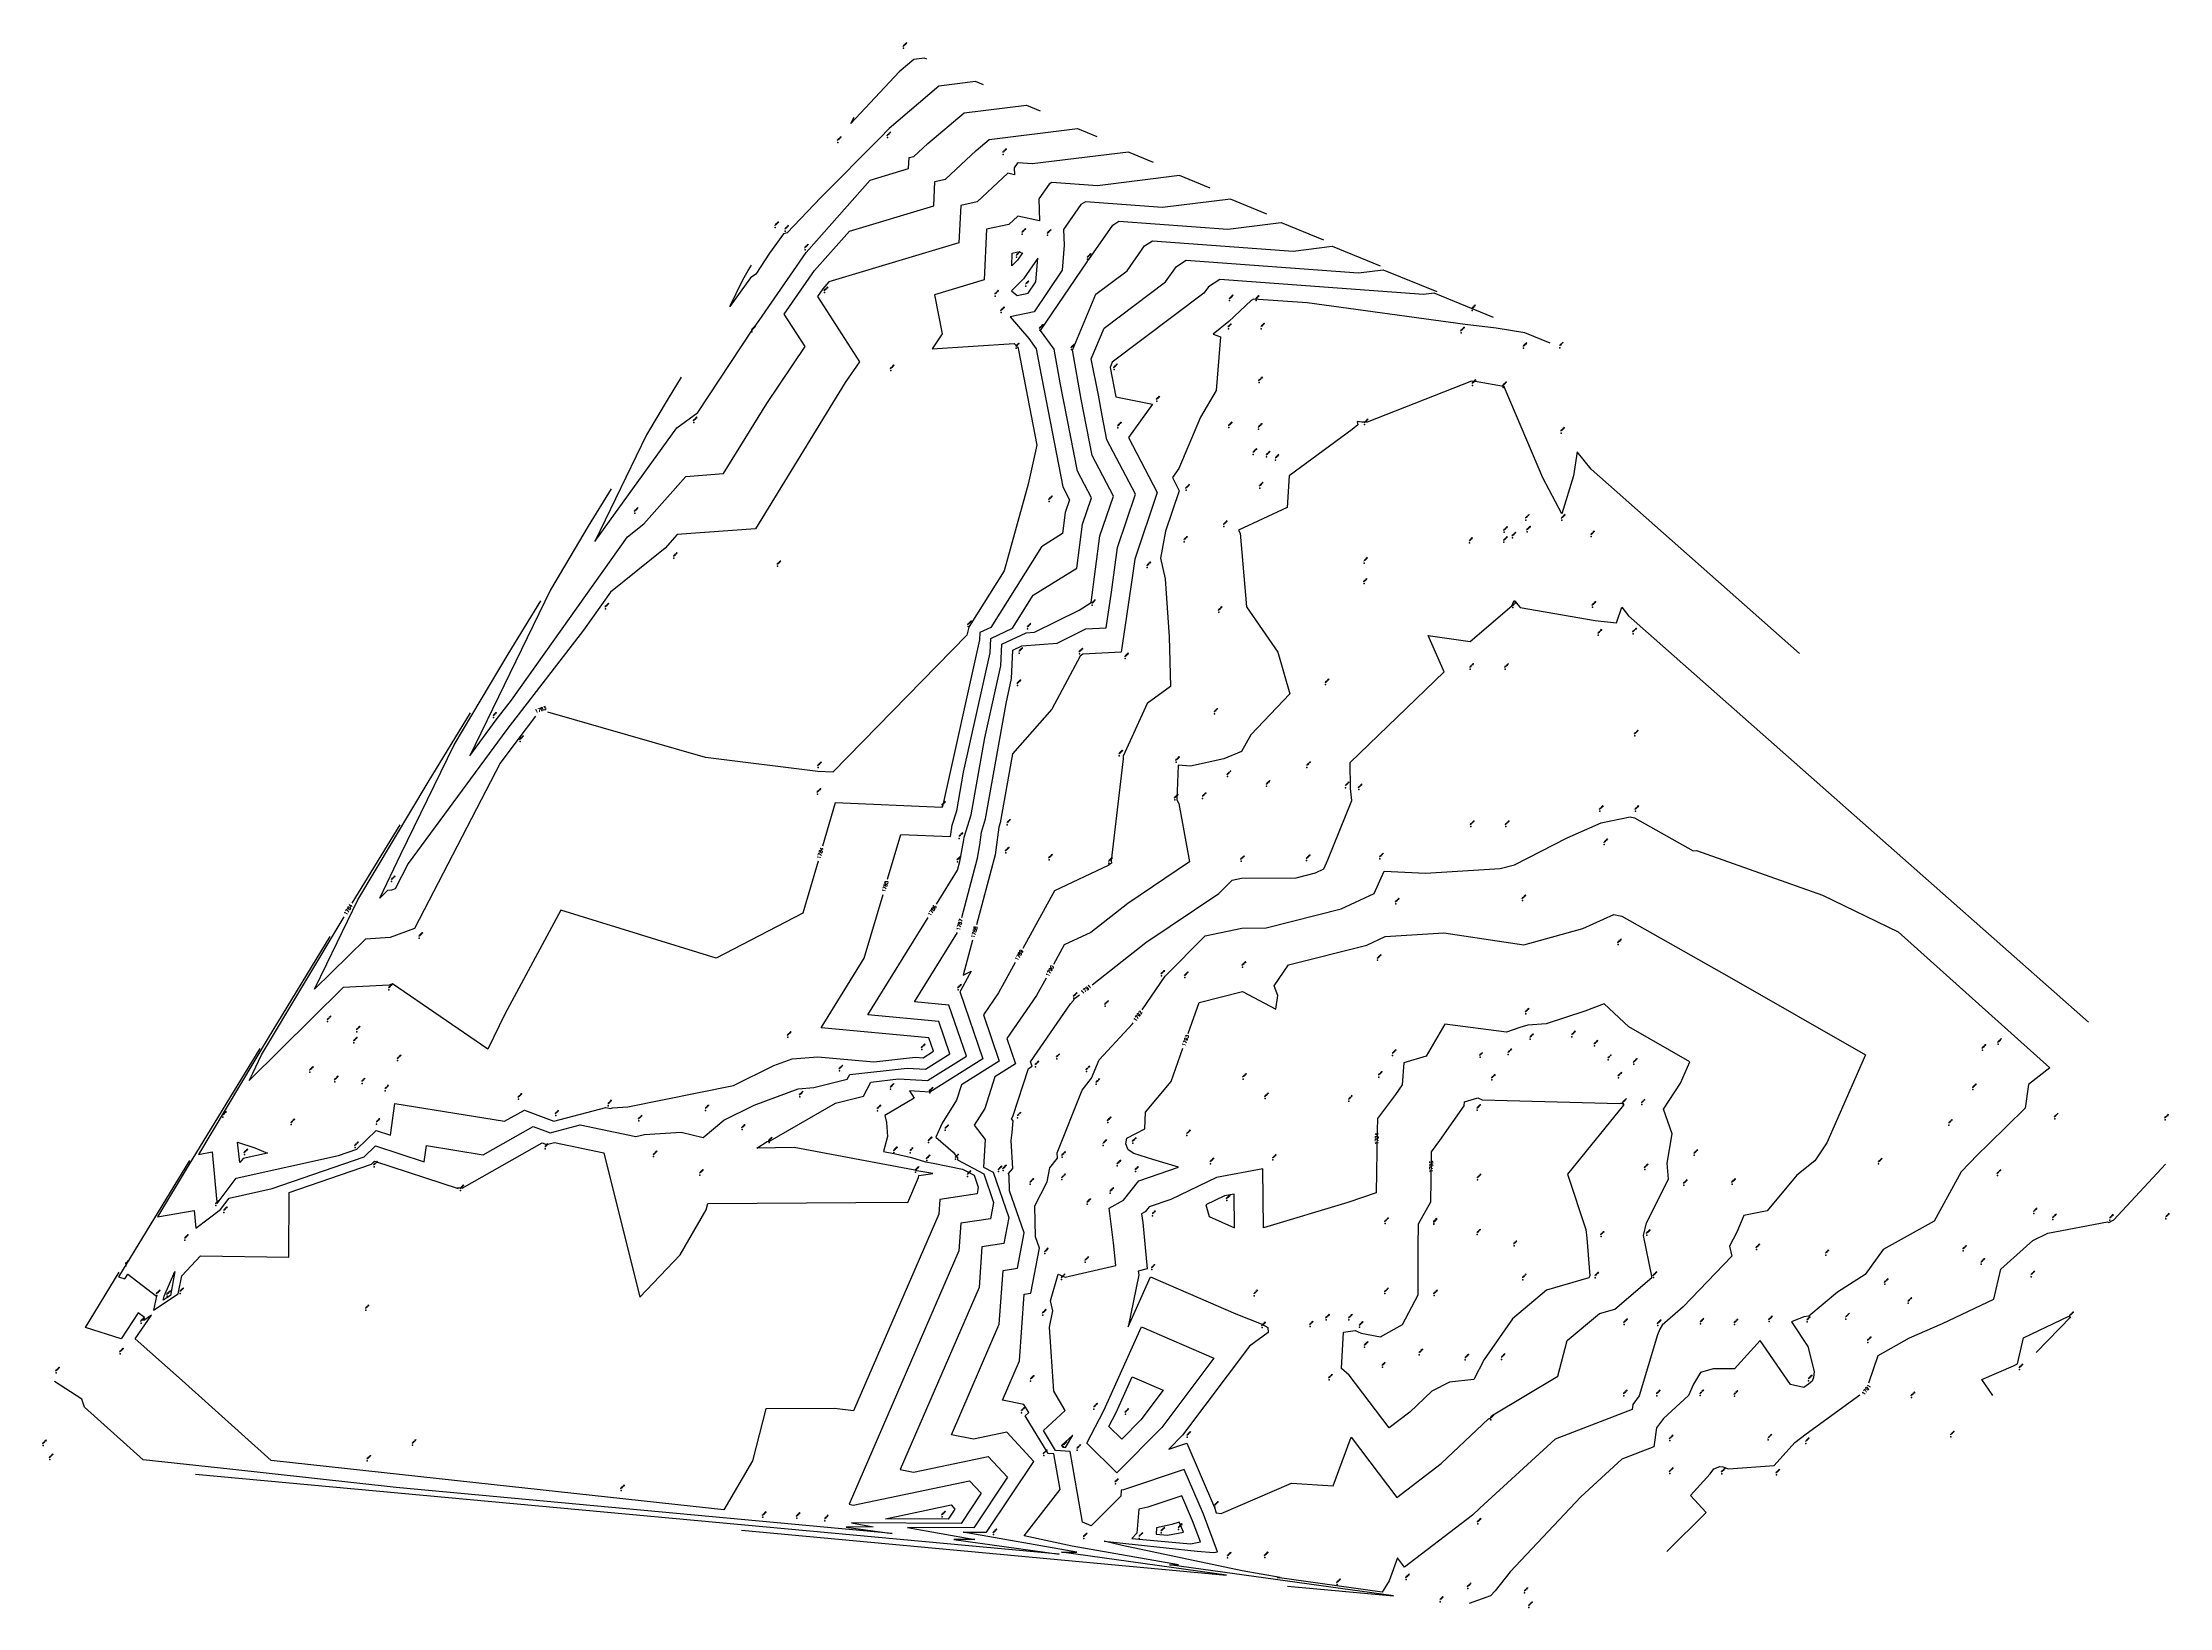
# Model space of a CAD drawing. Header units: inches. Extents: x 9956484 to 9957113, y 272553 to 273016.
import ezdxf
from ezdxf.enums import TextEntityAlignment as Align

# ---------------------------------------------------------------- set-up
doc = ezdxf.new("R2010")
doc.units = ezdxf.units.IN
doc.header["$MEASUREMENT"] = 0
doc.layers.add('Cont_Annotation', color=7, linetype='Continuous', lineweight=15)
for name, color, linetype in [('Contour', 4, 'Continuous'), ('Index_Contour', 8, 'Continuous'), ('Points', 7, 'Continuous'), ('Points-ELV', 6, 'Continuous'), ('Points-NUM', 4, 'Continuous'), ('Points-TXT', 3, 'Continuous')]:
    doc.layers.add(name, color=color, linetype=linetype)
doc.styles.add('Cont_Anno', font='')
doc.styles.add('romans', font='romans.shx')
doc.styles.get('Cont_Anno').set_extended_font_data('romans', bold=True)

# ---------------------------------------------------------------- blocks, each defined once
blk = doc.blocks.new('POINTS')
at = {"layer": 'Points'}
blk.add_line((0, 0), (0, 0), dxfattribs=at)
blk.add_point((0, 0), dxfattribs=at)
at = {"layer": 'Points-ELV', "style": 'romans'}
blk.add_attdef('ELEV', text='', height=1, rotation=45, dxfattribs=at).set_placement((0, 0), align=Align.BOTTOM_LEFT)
at = {"layer": 'Points-NUM', "style": 'romans'}
blk.add_attdef('PTNUM', text='', height=1, dxfattribs=at).set_placement((0, 0), align=Align.BOTTOM_RIGHT)
at = {"layer": 'Points-TXT', "style": 'romans'}
blk.add_attdef('DESC', text='', height=1, dxfattribs=at).set_placement((0, 0), align=Align.BOTTOM_RIGHT)

msp = doc.modelspace()

# ---------------------------------------------------------------- linework, layer by layer
at = {"layer": 'Contour'}
for points, elevation in [([(9956745.6, 273011.31), (9956744.91, 273011.6), (9956741.74, 273011.21), (9956737.41, 273007.54), (9956723.12, 272992.25), (9956724.08, 272994.12)], 1778), ([(9956762.36, 273003.67), (9956759.98, 273004.65), (9956749.16, 273003.31), (9956734.39, 272990.79), (9956731.67, 272987.88), (9956714.25, 272970.41), (9956704.21, 272959.92), (9956703.21, 272959.64), (9956699.01, 272953.86), (9956694.95, 272947.71), (9956693.38, 272946.58), (9956687.26, 272938.11), (9956691.12, 272946.06), (9956692.74, 272948.76), (9956693.71, 272950.36)], 1779), ([(9956652.14, 272884.18), (9956645.4, 272873.14), (9956634.19, 272854.41), (9956611.91, 272808.51), (9956610.33, 272805.24), (9956618.19, 272815.88), (9956622.71, 272821.76), (9956657.01, 272870.01), (9956661.87, 272873.89), (9956674.27, 272887.86), (9956685.41, 272888.71), (9956698.19, 272909.5), (9956709.53, 272926.26), (9956703.4, 272935.82), (9956712.33, 272948.75), (9956722.68, 272960.45), (9956747.61, 272967.93), (9956747.95, 272975.1), (9956751.11, 272975.76), (9956760.19, 272984.28), (9956764.01, 272987.51), (9956790.13, 272990.74), (9956795.89, 272988.39)], 1781), ([(9956812.65, 272980.75), (9956805.21, 272983.79), (9956776.71, 272980.27), (9956772.56, 272980.57), (9956772.32, 272980.42), (9956771.39, 272979.09), (9956771.46, 272977.08), (9956769.49, 272977.51), (9956760.47, 272969.05), (9956755.58, 272968.04), (9956755.07, 272956.97), (9956716.58, 272945.43), (9956714.77, 272943.38), (9956713.21, 272941.12), (9956725.6, 272921.78), (9956721.44, 272915.63), (9956694.9, 272872.44), (9956671.75, 272870.68), (9956668.16, 272866.64), (9956651.99, 272853.71), (9956643.95, 272842.41), (9956621.36, 272813.02), (9956592.16, 272773.47), (9956588.26, 272765.95), (9956587.15, 272765.53), (9956586.02, 272765.47), (9956583.7, 272763.18), (9956589.99, 272776.17), (9956605.72, 272808.58), (9956621.73, 272835.32), (9956631.36, 272851.1)], 1782), ([(9956829.41, 272973.1), (9956820.28, 272976.83), (9956796.01, 272973.84), (9956782.51, 272974.82), (9956781.74, 272974.34), (9956778.71, 272970.01), (9956778.94, 272963.48), (9956772.52, 272964.87), (9956769.83, 272962.34), (9956763.22, 272960.98), (9956762.52, 272946), (9956747.79, 272941.59), (9956750.07, 272930.01), (9956747.17, 272925.63), (9956771.39, 272927.23), (9956772.37, 272926.07), (9956772.59, 272925.78), (9956772.69, 272925.26), (9956778.15, 272897.16), (9956775.54, 272885.61), (9956768.4, 272859.94), (9956758.11, 272843.53), (9956757.95, 272843.46), (9956757.95, 272843.35), (9956757.4, 272840.92), (9956717.72, 272800.46), (9956713.36, 272800.63), (9956680.04, 272804.75), (9956633.46, 272818.23)], 1783), ([(9956846.17, 272965.46), (9956835.36, 272969.88), (9956815.31, 272967.4), (9956792.46, 272969.08), (9956791.16, 272968.26), (9956786.03, 272960.93), (9956786.19, 272956.27), (9956785.59, 272948.84), (9956777.27, 272936.55), (9956770.21, 272935.1), (9956775.71, 272928.64), (9956777.94, 272925.65), (9956778.87, 272920.42), (9956785.78, 272884.84), (9956787.79, 272881), (9956786.53, 272877.27), (9956785.68, 272870.97), (9956779.47, 272867.11), (9956764.52, 272843.27), (9956761.22, 272841.74), (9956761.12, 272839.54), (9956750.17, 272790.29), (9956750.14, 272790.14), (9956750.12, 272790.04), (9956718.49, 272791.4), (9956714.73, 272778.62)], 1784), ([(9956748.39, 272761.41), (9956754.62, 272771.48), (9956755.3, 272774.04), (9956756.47, 272780.47), (9956756.57, 272781.27), (9956758.69, 272787.81), (9956762.74, 272810.61), (9956767.48, 272831.92), (9956767.76, 272838.29), (9956774.99, 272841.64), (9956777.43, 272841.83), (9956790.61, 272848.38), (9956794.15, 272850.58), (9956796.79, 272870.36), (9956800.77, 272882.07), (9956794.46, 272894.1), (9956791.23, 272910.75), (9956788.74, 272924.71), (9956788.63, 272925.27), (9956795.61, 272941.76), (9956804.83, 272948.71), (9956810, 272956.09), (9956812.35, 272957.58), (9956853.92, 272954.54), (9956865.51, 272955.97), (9956879.7, 272950.18)], 1786), ([(9956777.82, 272945.46), (9956778.38, 272952.39), (9956774.2, 272946.29), (9956770.63, 272942.8), (9956772.28, 272941.41), (9956775.53, 272942.08), (9956777.82, 272945.46)], 1783), ([(9956773.91, 272954), (9956772.41, 272951.83), (9956770.68, 272950.12), (9956770.85, 272953.92), (9956772.5, 272954.26), (9956773.91, 272954)], 1784), ([(9956755.88, 272757.51), (9956760.53, 272775.03), (9956761.24, 272778.99), (9956761.69, 272782.73), (9956762.97, 272786.64), (9956769.03, 272820.77), (9956770.66, 272828.11), (9956771.03, 272836.57), (9956773.65, 272837.79), (9956784.14, 272838.58), (9956792.65, 272842.81), (9956798.59, 272843.16), (9956800.16, 272853.69), (9956801.93, 272866.9), (9956807.26, 272882.61), (9956798.8, 272898.73), (9956797.4, 272905.91), (9956796.34, 272911.93), (9956794.2, 272922.66), (9956798.02, 272931.7), (9956816.19, 272945.39), (9956819.42, 272950.01), (9956822.3, 272951.83), (9956873.22, 272948.11), (9956880.58, 272949.02), (9956896.46, 272942.53)], 1787), ([(9956913.22, 272934.89), (9956895.66, 272942.07), (9956892.52, 272941.68), (9956832.25, 272946.09), (9956828.85, 272943.93), (9956827.55, 272942.08), (9956800.43, 272921.64), (9956799.76, 272920.06), (9956801.48, 272911.44), (9956812.32, 272909.24), (9956805.23, 272899.38), (9956813.75, 272883.14), (9956807.06, 272863.44), (9956806.32, 272857.91), (9956803.05, 272835.96), (9956791.7, 272835.31), (9956790.97, 272834.74), (9956782.53, 272819.06), (9956770.86, 272805.87), (9956767.24, 272785.48), (9956766.82, 272784.19), (9956766.02, 272777.51), (9956765.75, 272776.02), (9956760.24, 272755.27)], 1788), ([(9956929.98, 272927.25), (9956922.48, 272930.31), (9956913.95, 272931.73), (9956904.83, 272932.83), (9956858.11, 272939.18), (9956842.2, 272940.34), (9956841.47, 272939.88), (9956834.86, 272933.73), (9956830.29, 272929.92), (9956832.43, 272929.15), (9956831.15, 272913.32), (9956826.52, 272905.37), (9956820.15, 272890.25), (9956818.21, 272887.55), (9956820.24, 272883.68), (9956816.18, 272871.72), (9956814.72, 272863.7), (9956816.06, 272857.64), (9956817.21, 272840.46), (9956817.64, 272825.77), (9956810.78, 272820.73), (9956803.66, 272805.14), (9956803.63, 272804.36), (9956800.11, 272774.23), (9956800.23, 272773.59), (9956799.62, 272773.17), (9956799.25, 272772.88), (9956783.35, 272765.39), (9956773.97, 272748.28)], 1789), ([(9956794.48, 272737.61), (9956810.38, 272750.09), (9956831.9, 272764.55), (9956835.86, 272768.56), (9956838.62, 272769.14), (9956854.86, 272769.25), (9956860.54, 272770.69), (9956863.06, 272771.86), (9956864.23, 272774.5), (9956871.29, 272792.04), (9956870.92, 272795.65), (9956870.79, 272803.32), (9956898.63, 272830.07), (9956893.92, 272840.88), (9956906.27, 272839.12), (9956918.61, 272849.61), (9956918.83, 272849.95), (9956918.94, 272850.35), (9956919.33, 272851.18), (9956921.14, 272849.13), (9956943.29, 272845.32), (9956949.56, 272844.62), (9956951.13, 272849.22), (9956953.16, 272846.67), (9957089.24, 272726.53)], 1791), ([(9956629.77, 272816.98), (9956624.53, 272810.16), (9956619.32, 272803.11), (9956593.98, 272754.26), (9956586.8, 272751.52), (9956579.47, 272751.12), (9956564.4, 272736.25), (9956568.07, 272743.83), (9956577.25, 272762.75), (9956598.06, 272797.51), (9956610.57, 272818.01)], 1783), ([(9956575.61, 272761.69), (9956589.79, 272784.92)], 1784), ([(9956809.29, 272730.2), (9956816.12, 272740.16), (9956827.86, 272752.05), (9956838.8, 272754.34), (9956845.93, 272754.39), (9956868.13, 272760.02), (9956877.95, 272764.6), (9956880.89, 272771.22), (9956893.06, 272770.55), (9956915.13, 272771.98), (9956919.39, 272773.03), (9956935.04, 272781.08), (9956945.1, 272785.52), (9956953.61, 272787.2), (9956954.95, 272786.95), (9956972.26, 272777.15), (9956973.26, 272777.29), (9957010.54, 272764.05), (9957032.91, 272753.22), (9957077.81, 272713.05), (9957071.51, 272708.11), (9957070.51, 272701.08), (9957059.65, 272690.42), (9957056.42, 272687.31), (9957051.52, 272682.26), (9957043.58, 272667.7), (9957028.44, 272659.31), (9957023.2, 272651.89), (9957014.95, 272646.73), (9957006.49, 272639.65), (9957005, 272639.38), (9957001.38, 272637.97), (9957006.18, 272630.63), (9957008.09, 272623.29), (9957007.91, 272621.49), (9957007.52, 272620.35), (9957006.37, 272619.51), (9957005.05, 272618.53), (9957001.06, 272619.4), (9956992.13, 272632.44), (9956984.46, 272624.02), (9956978.18, 272624.04), (9956974.41, 272623), (9956972.33, 272619.55), (9956970.93, 272616.15), (9956963.47, 272609.34), (9956961.47, 272606.6), (9956960.68, 272600.99), (9956951.18, 272597.35), (9956939.05, 272586.21), (9956918.15, 272564.05), (9956913.73, 272558.43), (9956912.35, 272556.97), (9956905.98, 272554.63)], 1792), ([(9956713.42, 272774.16), (9956708.9, 272758.8), (9956683.22, 272745.48), (9956637.31, 272759.63), (9956620.75, 272728.91), (9956615.65, 272718.54), (9956587.49, 272737.9), (9956586.46, 272737.51), (9956572.91, 272736.77), (9956545.1, 272709.32), (9956546.15, 272711.49), (9956548.78, 272716.92), (9956573.2, 272757.69)], 1784), ([(9956548.22, 272718.75), (9956527.06, 272684.07), (9956518.02, 272668.97), (9956528.8, 272670.86), (9956529.28, 272665.63), (9956536.61, 272671.16), (9956539.13, 272674.52), (9956551.85, 272677.33), (9956579.11, 272686.75), (9956582.42, 272689.97), (9956596.9, 272685.24), (9956597.56, 272690.09), (9956614.33, 272687.36), (9956629.13, 272695.69), (9956634.17, 272693.83), (9956642.99, 272696.14), (9956659.49, 272692.69), (9956662.04, 272693.32), (9956672.85, 272694.01), (9956679.4, 272692.39), (9956685.54, 272697.59), (9956694.49, 272702.02), (9956707.47, 272706.84), (9956712.15, 272707.19), (9956722.04, 272709.71), (9956722.74, 272711.08), (9956739.74, 272712.95), (9956745.15, 272712.64), (9956752.4, 272717.18), (9956749.11, 272726.75), (9956728.12, 272728.68), (9956745.93, 272757.44)], 1786), ([(9956822.87, 272723.17), (9956826.13, 272732.38), (9956838.99, 272735.58), (9956848.82, 272730.36), (9956849.36, 272734.39), (9956848.33, 272737.26), (9956852.52, 272743.47), (9956875.71, 272749.35), (9956881.2, 272751.91), (9956898.54, 272752.91), (9956922.14, 272749.39), (9956939.68, 272754.25), (9956948.83, 272758.37), (9956951.17, 272757.92), (9956982.9, 272739.97), (9957023.3, 272716.89), (9957011.77, 272690.88), (9957008.27, 272685.5), (9957002.97, 272681.27), (9956994.19, 272670.76), (9956987.23, 272669.35), (9956985.15, 272664.45), (9956982.98, 272660.34), (9956983.68, 272657.33), (9956969.35, 272642.37), (9956963.14, 272636.91), (9956962.45, 272635.77), (9956961.75, 272634.08), (9956956.28, 272616.1), (9956954.39, 272613.51), (9956954.18, 272611.98), (9956931.41, 272603.26), (9956909.15, 272582.81), (9956906.99, 272580.79), (9956886.91, 272565.42), (9956884.85, 272568.13), (9956882.36, 272561.39), (9956880.23, 272558.05), (9956849.17, 272562.36), (9956850.14, 272562.37), (9956838.89, 272564.34), (9956803.32, 272571.8), (9956798.01, 272573.05), (9956825.51, 272570.15), (9956830.42, 272569.7), (9956831.51, 272569.92), (9956827.4, 272581.05), (9956821.72, 272594.27), (9956803.71, 272588.31), (9956803.06, 272588.17), (9956802.92, 272586.41), (9956794.16, 272577.58), (9956791.65, 272578.73), (9956787.99, 272599.64), (9956783.62, 272599.92), (9956780.04, 272605.77), (9956786.52, 272611.71), (9956783.1, 272617.41), (9956781.83, 272636.32), (9956782.86, 272641.2), (9956782.11, 272644.18), (9956784.37, 272652.07), (9956786.5, 272651.19), (9956801.43, 272654.56), (9956800.78, 272661.31), (9956799.5, 272671.57), (9956803.76, 272673.9), (9956808.33, 272679.64), (9956820.03, 272683.69), (9956812.41, 272685.93), (9956806.78, 272687.72), (9956805.16, 272688.79), (9956804.39, 272690.57), (9956804.71, 272692.21), (9956810.09, 272695.04), (9956810.24, 272699.92), (9956817.86, 272708.97)], 1793), ([(9956759.05, 272750.77), (9956756.31, 272740.47), (9956758.69, 272741.66), (9956755.61, 272736.04), (9956755.3, 272735.59), (9956762.12, 272715.72), (9956746.42, 272705.87), (9956740.39, 272706.21), (9956741.8, 272704.06), (9956733.17, 272698.98), (9956733.65, 272696.91), (9956733.97, 272692.73), (9956732.76, 272688.25), (9956736.29, 272687.59), (9956741.05, 272686.54), (9956745.17, 272685.26), (9956747.45, 272684.87), (9956756.08, 272683.12), (9956759.58, 272681.25), (9956760.79, 272677.77), (9956760.41, 272675.77), (9956749.39, 272674.15), (9956749.09, 272669.76), (9956723.86, 272611.59), (9956718.22, 272612.32), (9956697.94, 272612.2), (9956693.96, 272596.84), (9956685.48, 272582.32), (9956612.14, 272590.37), (9956551.55, 272596.93), (9956525.23, 272620.55), (9956511.34, 272632.94), (9956516.15, 272639.86), (9956513.89, 272638.36), (9956514.08, 272639.24), (9956512.29, 272640.64), (9956507.19, 272632.95), (9956496.71, 272636.29), (9956506.65, 272652.58)], 1788), ([(9956527.43, 272685.66), (9956506.44, 272651.26), (9956508.33, 272650.66), (9956509.24, 272652.04), (9956517.65, 272645.48), (9956516.78, 272641.34), (9956524.13, 272646.22), (9956525.15, 272651.52), (9956530.71, 272657.46), (9956556.85, 272657.08), (9956556.93, 272676.14), (9956581.27, 272684.55), (9956582.15, 272685.4), (9956606.88, 272677.33), (9956606.93, 272677.66), (9956608.07, 272677.47), (9956631.77, 272690.82), (9956633.08, 272690.34), (9956635.37, 272690.94), (9956650.03, 272687.87), (9956660.7, 272645.26), (9956672.55, 272657.79), (9956680.32, 272671.08), (9956680.8, 272672.94), (9956739.18, 272673.28), (9956739.9, 272673.19), (9956743.11, 272680.6), (9956743.15, 272681.16), (9956747.32, 272681.77), (9956742.61, 272682.57), (9956742.09, 272682.74), (9956741.48, 272682.87), (9956706.28, 272689.46), (9956695.24, 272689.24), (9956698.31, 272691.24), (9956699.25, 272691.49), (9956718.52, 272702.56), (9956726.84, 272704.67), (9956728.96, 272708.84), (9956737.21, 272709.75), (9956745.78, 272709.25), (9956757.26, 272716.45), (9956752.06, 272731.6), (9956741.96, 272732.53), (9956754.65, 272753.02)], 1787), ([(9956771.74, 272744.21), (9956766.81, 272735.22), (9956762.29, 272728.66), (9956766.98, 272714.99), (9956755.79, 272707.96), (9956754.31, 272703.43), (9956750.15, 272696.67), (9956748.25, 272692.53), (9956753.34, 272688.06), (9956754.64, 272686.38), (9956754.61, 272685.84), (9956762.38, 272681.7), (9956765.3, 272673.26), (9956764.39, 272668.43), (9956755.63, 272667.15), (9956755.06, 272658.91), (9956722.56, 272583.99), (9956723.81, 272583.74), (9956758.23, 272590.96), (9956761.68, 272587.27), (9956755.68, 272578.32), (9956723.24, 272578.48), (9956729.65, 272577.36), (9956721.72, 272577.25), (9956735.33, 272575.37), (9956588.62, 272588.92), (9956539.41, 272594.33), (9956513.78, 272597.1), (9956496.4, 272612.7), (9956495.62, 272615.05), (9956487.51, 272620.32)], 1789), ([(9956690.72, 272576.31), (9956834.18, 272563.05), (9956785.45, 272569.8), (9956789.9, 272569.86), (9956756.36, 272575.75), (9956763.22, 272575.72), (9956777.25, 272596.66), (9956769.2, 272605.3), (9956759.35, 272603.24), (9956752.83, 272604.52), (9956767.01, 272637.22), (9956768.11, 272653.14), (9956772.36, 272653.76), (9956774.34, 272664.25), (9956770.05, 272676.62), (9956769.96, 272681.13), (9956769.76, 272681.81), (9956770.96, 272683.28), (9956770.55, 272691.53), (9956770.85, 272693.87), (9956771.07, 272697.38), (9956770.61, 272697.97), (9956771.04, 272698.67), (9956775.66, 272712.87), (9956776.7, 272713.52), (9956776.26, 272714.79), (9956788.1, 272731.97), (9956788.81, 272732.86), (9956789.29, 272733.54), (9956789.56, 272733.75), (9956790.7, 272734.65)], 1791), ([(9956878.78, 272694.44), (9956878.45, 272676.09), (9956870.12, 272673.24), (9956845.17, 272665.73), (9956844.93, 272683.16), (9956831.23, 272680.64), (9956817.74, 272674.14), (9956811.35, 272671.93), (9956810.19, 272670.48), (9956809.11, 272669.89), (9956809.43, 272667.28), (9956810.75, 272653.56), (9956808.04, 272652.95), (9956808.33, 272651.82), (9956805.08, 272636.41), (9956811.74, 272651.2), (9956836.98, 272640.32), (9956844.48, 272637.33), (9956846.4, 272636.26), (9956846.54, 272634.83), (9956841.01, 272630.75), (9956821.19, 272604.38), (9956817.16, 272600.3), (9956822.45, 272602.05), (9956830.62, 272583.02), (9956831.18, 272581.5), (9956832.59, 272581.28), (9956853.47, 272590.2), (9956865.78, 272589.47), (9956871.09, 272603.82), (9956884.61, 272586), (9956897.7, 272596.02), (9956911.77, 272609.25), (9956911.97, 272609.35), (9956912.25, 272609.39), (9956912.66, 272610.18), (9956932.24, 272621.89), (9956935.02, 272632.38), (9956944.58, 272640.37), (9956949.05, 272641.66), (9956960.04, 272651.06), (9956960.05, 272651.43), (9956957.62, 272663.5), (9956958.43, 272667.25), (9956964.97, 272680.13), (9956964.61, 272684.88), (9956966.07, 272693.52), (9956963.53, 272700.85), (9956968.51, 272708.52), (9956971.3, 272714.81), (9956953.27, 272725.11), (9956945.97, 272731.95), (9956940.2, 272729.81), (9956928.82, 272726), (9956923.33, 272725.66), (9956920.97, 272724.91), (9956917.04, 272723.6), (9956898.85, 272725.99), (9956893.29, 272716.51)], 1794), ([(9956852.22, 272559.8), (9956883.6, 272556.9), (9956817.31, 272566.08), (9956820.02, 272566.12), (9956788.58, 272571.64), (9956774.34, 272574.62), (9956785.02, 272588.36), (9956783.18, 272598.89), (9956781.5, 272599), (9956774.66, 272610.17), (9956775.73, 272611.15), (9956774.3, 272613.54), (9956767.96, 272614.79), (9956772.99, 272626.38), (9956774.35, 272646.13), (9956776.34, 272646.42), (9956778.85, 272659.75), (9956777.7, 272663.07), (9956777.52, 272672.28), (9956781.2, 272679.36), (9956781.91, 272683.5), (9956784.19, 272686.29), (9956784.11, 272687.93), (9956791.5, 272706.39), (9956794.32, 272709.93), (9956796.51, 272715.43), (9956806.42, 272726.01), (9956806.62, 272726.3)], 1792), ([(9956817.86, 272708.97), (9956821.33, 272718.81)], 1793), ([(9956893.29, 272716.51), (9956886.7, 272714.55), (9956886.15, 272708), (9956884.2, 272705.19), (9956878.84, 272698.06), (9956878.78, 272694.47)], 1794), ([(9956546.72, 272689.34), (9956550.48, 272687.84), (9956543.28, 272686.25), (9956542.36, 272685.02), (9956541.6, 272691.05), (9956546.72, 272689.34)], 1784), ([(9957024.22, 272619.92), (9957026.98, 272628.01), (9957036.26, 272633.24), (9957046.02, 272637.4), (9957061.26, 272644.67), (9957063.31, 272653.55), (9957072.73, 272662.01), (9957077.17, 272664.15), (9957094.89, 272667.54), (9957095.28, 272667.33), (9957096.74, 272668.05), (9957111.99, 272684.54)], 1791), ([(9956519.67, 272644.32), (9956519.93, 272645.56), (9956523.13, 272652.78), (9956521.77, 272645.71), (9956519.67, 272644.32)], 1786), ([(9956797.88, 272611.68), (9956809.03, 272636.44), (9956830.49, 272627.19), (9956815.04, 272606.65), (9956801.81, 272593.29), (9956792.88, 272602.08), (9956797.88, 272611.68)], 1793), ([(9956799.4, 272606.97), (9956801.55, 272611.08), (9956806.32, 272621.69), (9956815.51, 272617.73), (9956808.9, 272608.93), (9956803.23, 272603.21), (9956799.4, 272606.97)], 1792), ([(9956964.51, 272570), (9956976.14, 272581.58), (9956971.47, 272586.57), (9956977.29, 272593), (9956978.37, 272594.46), (9956980.12, 272595.12), (9956981.06, 272595.11), (9956982.75, 272594.46), (9956996.27, 272595.42), (9957002.34, 272602.29), (9957005.73, 272604.83), (9957021.56, 272616.33)], 1791), ([(9956785.43, 272601.37), (9956785.75, 272600.85), (9956786.56, 272600.8), (9956788.8, 272604.46), (9956785.43, 272601.37)], 1794), ([(9956733.33, 272579.72), (9956752.75, 272583.79), (9956753.89, 272582.58), (9956751.91, 272579.63), (9956733.33, 272579.72)], 1788), ([(9956806.17, 272573.91), (9956810.53, 272573.45), (9956823.59, 272572.27), (9956826.48, 272572.84), (9956824.17, 272579.08), (9956820.99, 272586.49), (9956810.9, 272583.15), (9956808.29, 272582.59), (9956807.72, 272575.47), (9956806.17, 272573.91)], 1792), ([(9956821.45, 272575.76), (9956820.95, 272577.11), (9956820.26, 272578.71), (9956818.09, 272577.99), (9956813.52, 272577.01), (9956813.37, 272575.14), (9956816.75, 272574.83), (9956821.45, 272575.76)], 1791)]:
    msp.add_lwpolyline(points, dxfattribs=dict(at, elevation=elevation))
at = {"layer": 'Index_Contour'}
for points, elevation in [([(9956672.92, 272917.27), (9956669.07, 272910.95), (9956662.65, 272900.23), (9956647.34, 272868.67), (9956671.6, 272902.29), (9956677.84, 272906.75), (9956693.94, 272931.16), (9956695.96, 272933.95), (9956709.88, 272954.13), (9956728.79, 272975.48), (9956740.16, 272978.89), (9956740.31, 272982.17), (9956741.76, 272982.46), (9956745.9, 272986.35), (9956756.59, 272995.41), (9956775.06, 272997.69), (9956779.13, 272996.03)], 1780), ([(9956733.92, 272768.77), (9956737.83, 272782.04), (9956752.52, 272781.41), (9956753.05, 272784.76), (9956754.42, 272788.98), (9956756.46, 272800.45), (9956764.3, 272835.73), (9956764.49, 272840.01), (9956770.93, 272843), (9956777.07, 272852.79), (9956789.92, 272860.77), (9956791.66, 272873.81), (9956794.28, 272881.54), (9956790.12, 272889.47), (9956785.05, 272915.58), (9956783.28, 272925.53), (9956779.17, 272931.02), (9956792.99, 272951.32), (9956793.2, 272951.83), (9956793.46, 272952.02), (9956800.58, 272962.18), (9956802.41, 272963.33), (9956834.62, 272960.97), (9956850.43, 272962.93), (9956862.93, 272957.82)], 1785), ([(9957003.73, 272835.56), (9956942.06, 272890.01), (9956937.95, 272895.16), (9956936.88, 272888.08), (9956933.39, 272876.85), (9956927.81, 272887.43), (9956916.68, 272913.7), (9956916.4, 272914.48), (9956916.18, 272914.52), (9956908.39, 272915.84), (9956906.72, 272916.04), (9956875.82, 272903.93), (9956874.3, 272903.91), (9956872.83, 272904.1), (9956873.1, 272903.13), (9956871.42, 272901.76), (9956852.73, 272888.1), (9956852.13, 272878.66), (9956837.77, 272871.98), (9956838.23, 272871.15), (9956840.11, 272849.35), (9956849.39, 272835.91), (9956852.98, 272823.58), (9956841.38, 272811.52), (9956838.68, 272806.58), (9956833.4, 272804.42), (9956823.56, 272802.2), (9956819.95, 272802.5), (9956819.57, 272792.3), (9956820.08, 272791.19), (9956823.26, 272773.9), (9956805, 272761.63), (9956794.09, 272753.07), (9956786.21, 272749.36), (9956783.07, 272743.62)], 1790), ([(9956569, 272751.84), (9956550.73, 272721.88), (9956530.11, 272687.44), (9956534.14, 272688.15), (9956535.42, 272674.32), (9956535.6, 272672.91), (9956541.21, 272680.39), (9956571.54, 272687.09), (9956576.95, 272688.96), (9956582.68, 272694.54), (9956586.91, 272693.15), (9956588.2, 272702.51), (9956620.6, 272697.24), (9956626.5, 272700.56), (9956635.26, 272697.31), (9956650.62, 272701.34), (9956652.02, 272701.05), (9956652.61, 272701.19), (9956657.09, 272701.55), (9956688.42, 272707.85), (9956700.27, 272713.73), (9956705.68, 272715.74), (9956713.31, 272716.31), (9956729.88, 272714.79), (9956742.26, 272716.15), (9956744.52, 272716.02), (9956747.54, 272717.92), (9956746.17, 272721.9), (9956714.29, 272724.83), (9956727.07, 272745.48), (9956732.61, 272764.32)], 1785), ([(9956780.83, 272739.55), (9956778.02, 272734.41), (9956769.27, 272721.72), (9956771.84, 272714.26), (9956765.72, 272710.42), (9956762.68, 272701.05), (9956759.6, 272696.05), (9956762.86, 272691.88), (9956762.35, 272683.65), (9956765.18, 272682.14), (9956769.82, 272668.76), (9956768.38, 272661.09), (9956761.87, 272660.14), (9956761.04, 272648.07), (9956737.7, 272594.25), (9956741.58, 272593.49), (9956763.72, 272598.13), (9956769.47, 272591.97), (9956759.45, 272577.02), (9956739.8, 272577.12), (9956759.78, 272573.61), (9956753.58, 272573.53), (9956784.76, 272569.21), (9956529.22, 272592.82)], 1790), ([(9956894.86, 272686.22), (9956894.9, 272688.24), (9956897.36, 272691.51), (9956904.5, 272701.82), (9956904.59, 272702.97), (9956908.58, 272704.16), (9956909.86, 272703.57), (9956950.54, 272702.47), (9956950.92, 272702.56), (9956951.49, 272702.63), (9956951.67, 272702.28), (9956951.65, 272702), (9956935.08, 272681.56), (9956940.5, 272665.25), (9956940.81, 272662.71), (9956941.74, 272651.58), (9956941.45, 272650.92), (9956928.88, 272647.3), (9956918.79, 272638.86), (9956910.46, 272626.79), (9956907.36, 272620.88), (9956900.22, 272620.05), (9956894.96, 272617.4), (9956888.41, 272611.24), (9956882.32, 272606.58), (9956870.49, 272622.17), (9956868.26, 272624.17)], 1795), ([(9956868.26, 272624.17), (9956868.84, 272634.84), (9956872.24, 272635.39), (9956874.04, 272634.54), (9956879.82, 272633.49), (9956886.26, 272637.1), (9956890.91, 272645.89), (9956890.88, 272660.14), (9956891.03, 272666.88), (9956894.63, 272673.41), (9956894.86, 272686.19)], 1795), ([(9956829.13, 272669.04), (9956836.6, 272665.77), (9956836.46, 272675.7), (9956833.65, 272675.19), (9956828.12, 272672.52), (9956829.13, 272669.04)], 1795), ([(9957060.96, 272616.13), (9957057.65, 272620.91), (9957066.99, 272624.88), (9957068.21, 272625.47), (9957070, 272633.25), (9957083.43, 272639.57), (9957083.82, 272639.36), (9957083.98, 272639.44), (9957073.78, 272628.9)], 1790)]:
    msp.add_lwpolyline(points, dxfattribs=dict(at, elevation=elevation))

# ---------------------------------------------------------------- block references
at = {"layer": 'Points', "linetype": 'Continuous'}
ref = msp.add_blockref('POINTS', (9956738.66, 273014.48, 1777.59), dxfattribs=at)
ref.add_attrib('ELEV', '1777.586', dxfattribs={"layer": 'Points-ELV', "height": 0.25, "rotation": 45, "style": 'romans'}).set_placement((9956738.66, 273014.85, 1777.59), align=Align.BOTTOM_LEFT)
ref = msp.add_blockref('POINTS', (9956733.9, 272988.09, 1779.16), dxfattribs=at)
ref.add_attrib('ELEV', '1779.161', dxfattribs={"layer": 'Points-ELV', "height": 0.25, "rotation": 45, "style": 'romans'}).set_placement((9956733.9, 272988.47, 1779.16), align=Align.BOTTOM_LEFT)
ref = msp.add_blockref('POINTS', (9956719.21, 272986.67, 1778.1), dxfattribs=at)
ref.add_attrib('ELEV', '1778.104', dxfattribs={"layer": 'Points-ELV', "height": 0.25, "rotation": 45, "style": 'romans'}).set_placement((9956719.21, 272987.05, 1778.1), align=Align.BOTTOM_LEFT)
ref = msp.add_blockref('POINTS', (9956768.14, 272983.12, 1781.56), dxfattribs=at)
ref.add_attrib('ELEV', '1781.556', dxfattribs={"layer": 'Points-ELV', "height": 0.25, "rotation": 45, "style": 'romans'}).set_placement((9956768.14, 272983.5, 1781.56), align=Align.BOTTOM_LEFT)
ref = msp.add_blockref('POINTS', (9956700.71, 272961.51, 1778.66), dxfattribs=at)
ref.add_attrib('ELEV', '1778.663', dxfattribs={"layer": 'Points-ELV', "height": 0.25, "rotation": 45, "style": 'romans'}).set_placement((9956700.71, 272961.88, 1778.66), align=Align.BOTTOM_LEFT)
ref = msp.add_blockref('POINTS', (9956703.66, 272960.43, 1778.91), dxfattribs=at)
ref.add_attrib('ELEV', '1778.913', dxfattribs={"layer": 'Points-ELV', "height": 0.25, "rotation": 45, "style": 'romans'}).set_placement((9956703.66, 272960.81, 1778.91), align=Align.BOTTOM_LEFT)
ref = msp.add_blockref('POINTS', (9956773.81, 272959.49, 1783.43), dxfattribs=at)
ref.add_attrib('ELEV', '1783.426', dxfattribs={"layer": 'Points-ELV', "height": 0.25, "rotation": 45, "style": 'romans'}).set_placement((9956773.81, 272959.86, 1783.43), align=Align.BOTTOM_LEFT)
ref = msp.add_blockref('POINTS', (9956781.29, 272959.2, 1783.32), dxfattribs=at)
ref.add_attrib('ELEV', '1783.315', dxfattribs={"layer": 'Points-ELV', "height": 0.25, "rotation": 45, "style": 'romans'}).set_placement((9956781.29, 272959.57, 1783.32), align=Align.BOTTOM_LEFT)
ref = msp.add_blockref('POINTS', (9956709.53, 272954.91, 1779.85), dxfattribs=at)
ref.add_attrib('ELEV', '1779.854', dxfattribs={"layer": 'Points-ELV', "height": 0.25, "rotation": 45, "style": 'romans'}).set_placement((9956709.53, 272955.29, 1779.85), align=Align.BOTTOM_LEFT)
ref = msp.add_blockref('POINTS', (9956772.12, 272952.74, 1784.17), dxfattribs=at)
ref.add_attrib('ELEV', '1784.166', dxfattribs={"layer": 'Points-ELV', "height": 0.25, "rotation": 45, "style": 'romans'}).set_placement((9956772.12, 272953.12, 1784.17), align=Align.BOTTOM_LEFT)
ref = msp.add_blockref('POINTS', (9956793.13, 272952.12, 1784.97), dxfattribs=at)
ref.add_attrib('ELEV', '1784.971', dxfattribs={"layer": 'Points-ELV', "height": 0.25, "rotation": 45, "style": 'romans'}).set_placement((9956793.13, 272952.49, 1784.97), align=Align.BOTTOM_LEFT)
ref = msp.add_blockref('POINTS', (9956774.87, 272944.18, 1782.62), dxfattribs=at)
ref.add_attrib('ELEV', '1782.62', dxfattribs={"layer": 'Points-ELV', "height": 0.25, "rotation": 45, "style": 'romans'}).set_placement((9956774.87, 272944.56, 1782.62), align=Align.BOTTOM_LEFT)
ref = msp.add_blockref('POINTS', (9956715.29, 272942.24, 1782.21), dxfattribs=at)
ref.add_attrib('ELEV', '1782.212', dxfattribs={"layer": 'Points-ELV', "height": 0.25, "rotation": 45, "style": 'romans'}).set_placement((9956715.29, 272942.61, 1782.21), align=Align.BOTTOM_LEFT)
ref = msp.add_blockref('POINTS', (9956765.77, 272941.22, 1783.44), dxfattribs=at)
ref.add_attrib('ELEV', '1783.436', dxfattribs={"layer": 'Points-ELV', "height": 0.25, "rotation": 45, "style": 'romans'}).set_placement((9956765.77, 272941.6, 1783.44), align=Align.BOTTOM_LEFT)
ref = msp.add_blockref('POINTS', (9956835.14, 272939.87, 1788.67), dxfattribs=at)
ref.add_attrib('ELEV', '1788.668', dxfattribs={"layer": 'Points-ELV', "height": 0.25, "rotation": 45, "style": 'romans'}).set_placement((9956835.14, 272940.24, 1788.67), align=Align.BOTTOM_LEFT)
ref = msp.add_blockref('POINTS', (9956843, 272939.88, 1789.08), dxfattribs=at)
ref.add_attrib('ELEV', '1789.08', dxfattribs={"layer": 'Points-ELV', "height": 0.25, "rotation": 45, "style": 'romans'}).set_placement((9956843, 272940.25, 1789.08), align=Align.BOTTOM_LEFT)
ref = msp.add_blockref('POINTS', (9956767.51, 272936.33, 1783.7), dxfattribs=at)
ref.add_attrib('ELEV', '1783.698', dxfattribs={"layer": 'Points-ELV', "height": 0.25, "rotation": 45, "style": 'romans'}).set_placement((9956767.51, 272936.7, 1783.7), align=Align.BOTTOM_LEFT)
ref = msp.add_blockref('POINTS', (9956834.76, 272931.51, 1789.12), dxfattribs=at)
ref.add_attrib('ELEV', '1789.12', dxfattribs={"layer": 'Points-ELV', "height": 0.25, "rotation": 45, "style": 'romans'}).set_placement((9956834.76, 272931.89, 1789.12), align=Align.BOTTOM_LEFT)
ref = msp.add_blockref('POINTS', (9956844.48, 272931.57, 1789.1), dxfattribs=at)
ref.add_attrib('ELEV', '1789.099', dxfattribs={"layer": 'Points-ELV', "height": 0.25, "rotation": 45, "style": 'romans'}).set_placement((9956844.48, 272931.95, 1789.1), align=Align.BOTTOM_LEFT)
ref = msp.add_blockref('POINTS', (9956906.85, 272936.91, 1788.74), dxfattribs=at)
ref.add_attrib('ELEV', '1788.742', dxfattribs={"layer": 'Points-ELV', "height": 0.25, "rotation": 45, "style": 'romans'}).set_placement((9956906.85, 272937.28, 1788.74), align=Align.BOTTOM_LEFT)
ref = msp.add_blockref('POINTS', (9956693.82, 272930.64, 1780.02), dxfattribs=at)
ref.add_attrib('ELEV', '1780.023', dxfattribs={"layer": 'Points-ELV', "height": 0.25, "rotation": 45, "style": 'romans'}).set_placement((9956693.82, 272931.02, 1780.02), align=Align.BOTTOM_LEFT)
ref = msp.add_blockref('POINTS', (9956772.01, 272925.79, 1782.89), dxfattribs=at)
ref.add_attrib('ELEV', '1782.89', dxfattribs={"layer": 'Points-ELV', "height": 0.25, "rotation": 45, "style": 'romans'}).set_placement((9956772.01, 272926.17, 1782.89), align=Align.BOTTOM_LEFT)
ref = msp.add_blockref('POINTS', (9956778.97, 272931.14, 1784.98), dxfattribs=at)
ref.add_attrib('ELEV', '1784.979', dxfattribs={"layer": 'Points-ELV', "height": 0.25, "rotation": 45, "style": 'romans'}).set_placement((9956778.97, 272931.52, 1784.98), align=Align.BOTTOM_LEFT)
ref = msp.add_blockref('POINTS', (9956788.33, 272925.41, 1785.94), dxfattribs=at)
ref.add_attrib('ELEV', '1785.945', dxfattribs={"layer": 'Points-ELV', "height": 0.25, "rotation": 45, "style": 'romans'}).set_placement((9956788.33, 272925.79, 1785.94), align=Align.BOTTOM_LEFT)
ref = msp.add_blockref('POINTS', (9956903.61, 272930.36, 1789.16), dxfattribs=at)
ref.add_attrib('ELEV', '1789.156', dxfattribs={"layer": 'Points-ELV', "height": 0.25, "rotation": 45, "style": 'romans'}).set_placement((9956903.61, 272930.74, 1789.16), align=Align.BOTTOM_LEFT)
ref = msp.add_blockref('POINTS', (9956922.08, 272925.81, 1789.3), dxfattribs=at)
ref.add_attrib('ELEV', '1789.295', dxfattribs={"layer": 'Points-ELV', "height": 0.25, "rotation": 45, "style": 'romans'}).set_placement((9956922.08, 272926.18, 1789.3), align=Align.BOTTOM_LEFT)
ref = msp.add_blockref('POINTS', (9956932.85, 272925.94, 1789.17), dxfattribs=at)
ref.add_attrib('ELEV', '1789.171', dxfattribs={"layer": 'Points-ELV', "height": 0.25, "rotation": 45, "style": 'romans'}).set_placement((9956932.85, 272926.32, 1789.17), align=Align.BOTTOM_LEFT)
ref = msp.add_blockref('POINTS', (9956734.9, 272919.19, 1782.58), dxfattribs=at)
ref.add_attrib('ELEV', '1782.579', dxfattribs={"layer": 'Points-ELV', "height": 0.25, "rotation": 45, "style": 'romans'}).set_placement((9956734.9, 272919.56, 1782.58), align=Align.BOTTOM_LEFT)
ref = msp.add_blockref('POINTS', (9956800.94, 272919.5, 1788.21), dxfattribs=at)
ref.add_attrib('ELEV', '1788.212', dxfattribs={"layer": 'Points-ELV', "height": 0.25, "rotation": 45, "style": 'romans'}).set_placement((9956800.94, 272919.88, 1788.21), align=Align.BOTTOM_LEFT)
ref = msp.add_blockref('POINTS', (9956843.87, 272915.64, 1789.7), dxfattribs=at)
ref.add_attrib('ELEV', '1789.702', dxfattribs={"layer": 'Points-ELV', "height": 0.25, "rotation": 45, "style": 'romans'}).set_placement((9956843.87, 272916.01, 1789.7), align=Align.BOTTOM_LEFT)
ref = msp.add_blockref('POINTS', (9956906.99, 272914.82, 1790.07), dxfattribs=at)
ref.add_attrib('ELEV', '1790.072', dxfattribs={"layer": 'Points-ELV', "height": 0.25, "rotation": 45, "style": 'romans'}).set_placement((9956906.99, 272915.2, 1790.07), align=Align.BOTTOM_LEFT)
ref = msp.add_blockref('POINTS', (9956916.02, 272914.22, 1790.02), dxfattribs=at)
ref.add_attrib('ELEV', '1790.019', dxfattribs={"layer": 'Points-ELV', "height": 0.25, "rotation": 45, "style": 'romans'}).set_placement((9956916.02, 272914.59, 1790.02), align=Align.BOTTOM_LEFT)
ref = msp.add_blockref('POINTS', (9956813.58, 272910.11, 1788.03), dxfattribs=at)
ref.add_attrib('ELEV', '1788.03', dxfattribs={"layer": 'Points-ELV', "height": 0.25, "rotation": 45, "style": 'romans'}).set_placement((9956813.58, 272910.48, 1788.03), align=Align.BOTTOM_LEFT)
ref = msp.add_blockref('POINTS', (9956676.61, 272903.8, 1780.07), dxfattribs=at)
ref.add_attrib('ELEV', '1780.072', dxfattribs={"layer": 'Points-ELV', "height": 0.25, "rotation": 45, "style": 'romans'}).set_placement((9956676.61, 272904.18, 1780.07), align=Align.BOTTOM_LEFT)
ref = msp.add_blockref('POINTS', (9956802.09, 272902.24, 1787.76), dxfattribs=at)
ref.add_attrib('ELEV', '1787.758', dxfattribs={"layer": 'Points-ELV', "height": 0.25, "rotation": 45, "style": 'romans'}).set_placement((9956802.09, 272902.62, 1787.76), align=Align.BOTTOM_LEFT)
ref = msp.add_blockref('POINTS', (9956834.87, 272902.31, 1789.63), dxfattribs=at)
ref.add_attrib('ELEV', '1789.626', dxfattribs={"layer": 'Points-ELV', "height": 0.25, "rotation": 45, "style": 'romans'}).set_placement((9956834.87, 272902.68, 1789.63), align=Align.BOTTOM_LEFT)
ref = msp.add_blockref('POINTS', (9956843.73, 272901.9, 1789.66), dxfattribs=at)
ref.add_attrib('ELEV', '1789.656', dxfattribs={"layer": 'Points-ELV', "height": 0.25, "rotation": 45, "style": 'romans'}).set_placement((9956843.73, 272902.27, 1789.66), align=Align.BOTTOM_LEFT)
ref = msp.add_blockref('POINTS', (9956875.06, 272903.21, 1790.02), dxfattribs=at)
ref.add_attrib('ELEV', '1790.023', dxfattribs={"layer": 'Points-ELV', "height": 0.25, "rotation": 45, "style": 'romans'}).set_placement((9956875.06, 272903.58, 1790.02), align=Align.BOTTOM_LEFT)
ref = msp.add_blockref('POINTS', (9956933.21, 272900.73, 1789.53), dxfattribs=at)
ref.add_attrib('ELEV', '1789.525', dxfattribs={"layer": 'Points-ELV', "height": 0.25, "rotation": 45, "style": 'romans'}).set_placement((9956933.21, 272901.1, 1789.53), align=Align.BOTTOM_LEFT)
ref = msp.add_blockref('POINTS', (9956842.15, 272894.41, 1789.77), dxfattribs=at)
ref.add_attrib('ELEV', '1789.768', dxfattribs={"layer": 'Points-ELV', "height": 0.25, "rotation": 45, "style": 'romans'}).set_placement((9956842.15, 272894.79, 1789.77), align=Align.BOTTOM_LEFT)
ref = msp.add_blockref('POINTS', (9956846.07, 272893.65, 1789.81), dxfattribs=at)
ref.add_attrib('ELEV', '1789.809', dxfattribs={"layer": 'Points-ELV', "height": 0.25, "rotation": 45, "style": 'romans'}).set_placement((9956846.07, 272894.03, 1789.81), align=Align.BOTTOM_LEFT)
ref = msp.add_blockref('POINTS', (9956848.74, 272892.73, 1789.86), dxfattribs=at)
ref.add_attrib('ELEV', '1789.857', dxfattribs={"layer": 'Points-ELV', "height": 0.25, "rotation": 45, "style": 'romans'}).set_placement((9956848.74, 272893.11, 1789.86), align=Align.BOTTOM_LEFT)
ref = msp.add_blockref('POINTS', (9956822.27, 272883.84, 1789.31), dxfattribs=at)
ref.add_attrib('ELEV', '1789.313', dxfattribs={"layer": 'Points-ELV', "height": 0.25, "rotation": 45, "style": 'romans'}).set_placement((9956822.27, 272884.22, 1789.31), align=Align.BOTTOM_LEFT)
ref = msp.add_blockref('POINTS', (9956844.03, 272884.47, 1789.72), dxfattribs=at)
ref.add_attrib('ELEV', '1789.717', dxfattribs={"layer": 'Points-ELV', "height": 0.25, "rotation": 45, "style": 'romans'}).set_placement((9956844.03, 272884.85, 1789.72), align=Align.BOTTOM_LEFT)
ref = msp.add_blockref('POINTS', (9956659.16, 272876.99, 1780.57), dxfattribs=at)
ref.add_attrib('ELEV', '1780.571', dxfattribs={"layer": 'Points-ELV', "height": 0.25, "rotation": 45, "style": 'romans'}).set_placement((9956659.16, 272877.37, 1780.57), align=Align.BOTTOM_LEFT)
ref = msp.add_blockref('POINTS', (9956781.72, 272880.5, 1783.06), dxfattribs=at)
ref.add_attrib('ELEV', '1783.064', dxfattribs={"layer": 'Points-ELV', "height": 0.25, "rotation": 45, "style": 'romans'}).set_placement((9956781.72, 272880.88, 1783.06), align=Align.BOTTOM_LEFT)
ref = msp.add_blockref('POINTS', (9956922.77, 272874.99, 1790.44), dxfattribs=at)
ref.add_attrib('ELEV', '1790.444', dxfattribs={"layer": 'Points-ELV', "height": 0.25, "rotation": 45, "style": 'romans'}).set_placement((9956922.77, 272875.37, 1790.44), align=Align.BOTTOM_LEFT)
ref = msp.add_blockref('POINTS', (9956933.4, 272874.99, 1790.04), dxfattribs=at)
ref.add_attrib('ELEV', '1790.037', dxfattribs={"layer": 'Points-ELV', "height": 0.25, "rotation": 45, "style": 'romans'}).set_placement((9956933.4, 272875.36, 1790.04), align=Align.BOTTOM_LEFT)
ref = msp.add_blockref('POINTS', (9956821.71, 272868.57, 1789.49), dxfattribs=at)
ref.add_attrib('ELEV', '1789.491', dxfattribs={"layer": 'Points-ELV', "height": 0.25, "rotation": 45, "style": 'romans'}).set_placement((9956821.71, 272868.95, 1789.49), align=Align.BOTTOM_LEFT)
ref = msp.add_blockref('POINTS', (9956833.43, 272873.11, 1789.91), dxfattribs=at)
ref.add_attrib('ELEV', '1789.907', dxfattribs={"layer": 'Points-ELV', "height": 0.25, "rotation": 45, "style": 'romans'}).set_placement((9956833.43, 272873.49, 1789.91), align=Align.BOTTOM_LEFT)
ref = msp.add_blockref('POINTS', (9956916.3, 272868.42, 1790.61), dxfattribs=at)
ref.add_attrib('ELEV', '1790.605', dxfattribs={"layer": 'Points-ELV', "height": 0.25, "rotation": 45, "style": 'romans'}).set_placement((9956916.3, 272868.8, 1790.61), align=Align.BOTTOM_LEFT)
ref = msp.add_blockref('POINTS', (9956916.33, 272871.39, 1790.41), dxfattribs=at)
ref.add_attrib('ELEV', '1790.406', dxfattribs={"layer": 'Points-ELV', "height": 0.25, "rotation": 45, "style": 'romans'}).set_placement((9956916.33, 272871.76, 1790.41), align=Align.BOTTOM_LEFT)
ref = msp.add_blockref('POINTS', (9956918.81, 272869.72, 1790.72), dxfattribs=at)
ref.add_attrib('ELEV', '1790.718', dxfattribs={"layer": 'Points-ELV', "height": 0.25, "rotation": 45, "style": 'romans'}).set_placement((9956918.81, 272870.09, 1790.72), align=Align.BOTTOM_LEFT)
ref = msp.add_blockref('POINTS', (9956923.13, 272871.52, 1790.82), dxfattribs=at)
ref.add_attrib('ELEV', '1790.823', dxfattribs={"layer": 'Points-ELV', "height": 0.25, "rotation": 45, "style": 'romans'}).set_placement((9956923.13, 272871.89, 1790.82), align=Align.BOTTOM_LEFT)
ref = msp.add_blockref('POINTS', (9956942.1, 272870.1, 1790.67), dxfattribs=at)
ref.add_attrib('ELEV', '1790.675', dxfattribs={"layer": 'Points-ELV', "height": 0.25, "rotation": 45, "style": 'romans'}).set_placement((9956942.1, 272870.47, 1790.67), align=Align.BOTTOM_LEFT)
ref = msp.add_blockref('POINTS', (9956670.72, 272863.7, 1782.41), dxfattribs=at)
ref.add_attrib('ELEV', '1782.406', dxfattribs={"layer": 'Points-ELV', "height": 0.25, "rotation": 45, "style": 'romans'}).set_placement((9956670.72, 272864.08, 1782.41), align=Align.BOTTOM_LEFT)
ref = msp.add_blockref('POINTS', (9956874.95, 272862.29, 1790.8), dxfattribs=at)
ref.add_attrib('ELEV', '1790.797', dxfattribs={"layer": 'Points-ELV', "height": 0.25, "rotation": 45, "style": 'romans'}).set_placement((9956874.95, 272862.67, 1790.8), align=Align.BOTTOM_LEFT)
ref = msp.add_blockref('POINTS', (9956906.15, 272868.28, 1790.33), dxfattribs=at)
ref.add_attrib('ELEV', '1790.33', dxfattribs={"layer": 'Points-ELV', "height": 0.25, "rotation": 45, "style": 'romans'}).set_placement((9956906.15, 272868.66, 1790.33), align=Align.BOTTOM_LEFT)
ref = msp.add_blockref('POINTS', (9956701.39, 272861.32, 1782.68), dxfattribs=at)
ref.add_attrib('ELEV', '1782.684', dxfattribs={"layer": 'Points-ELV', "height": 0.25, "rotation": 45, "style": 'romans'}).set_placement((9956701.39, 272861.69, 1782.68), align=Align.BOTTOM_LEFT)
ref = msp.add_blockref('POINTS', (9956810.77, 272860.95, 1788.72), dxfattribs=at)
ref.add_attrib('ELEV', '1788.722', dxfattribs={"layer": 'Points-ELV', "height": 0.25, "rotation": 45, "style": 'romans'}).set_placement((9956810.77, 272861.32, 1788.72), align=Align.BOTTOM_LEFT)
ref = msp.add_blockref('POINTS', (9956874.93, 272856.2, 1790.71), dxfattribs=at)
ref.add_attrib('ELEV', '1790.71', dxfattribs={"layer": 'Points-ELV', "height": 0.25, "rotation": 45, "style": 'romans'}).set_placement((9956874.93, 272856.57, 1790.71), align=Align.BOTTOM_LEFT)
ref = msp.add_blockref('POINTS', (9956794.48, 272849.8, 1786.08), dxfattribs=at)
ref.add_attrib('ELEV', '1786.077', dxfattribs={"layer": 'Points-ELV', "height": 0.25, "rotation": 45, "style": 'romans'}).set_placement((9956794.48, 272850.17, 1786.08), align=Align.BOTTOM_LEFT)
ref = msp.add_blockref('POINTS', (9956650.46, 272848.73, 1782.31), dxfattribs=at)
ref.add_attrib('ELEV', '1782.306', dxfattribs={"layer": 'Points-ELV', "height": 0.25, "rotation": 45, "style": 'romans'}).set_placement((9956650.46, 272849.1, 1782.31), align=Align.BOTTOM_LEFT)
ref = msp.add_blockref('POINTS', (9956757.78, 272843.55, 1782.95), dxfattribs=at)
ref.add_attrib('ELEV', '1782.949', dxfattribs={"layer": 'Points-ELV', "height": 0.25, "rotation": 45, "style": 'romans'}).set_placement((9956757.78, 272843.92, 1782.95), align=Align.BOTTOM_LEFT)
ref = msp.add_blockref('POINTS', (9956831.92, 272847.74, 1789.83), dxfattribs=at)
ref.add_attrib('ELEV', '1789.833', dxfattribs={"layer": 'Points-ELV', "height": 0.25, "rotation": 45, "style": 'romans'}).set_placement((9956831.92, 272848.12, 1789.83), align=Align.BOTTOM_LEFT)
ref = msp.add_blockref('POINTS', (9956918.95, 272849.11, 1791.02), dxfattribs=at)
ref.add_attrib('ELEV', '1791.018', dxfattribs={"layer": 'Points-ELV', "height": 0.25, "rotation": 45, "style": 'romans'}).set_placement((9956918.95, 272849.49, 1791.02), align=Align.BOTTOM_LEFT)
ref = msp.add_blockref('POINTS', (9956942.45, 272849.26, 1790.83), dxfattribs=at)
ref.add_attrib('ELEV', '1790.825', dxfattribs={"layer": 'Points-ELV', "height": 0.25, "rotation": 45, "style": 'romans'}).set_placement((9956942.45, 272849.63, 1790.83), align=Align.BOTTOM_LEFT)
ref = msp.add_blockref('POINTS', (9956775.39, 272842.81, 1785.7), dxfattribs=at)
ref.add_attrib('ELEV', '1785.697', dxfattribs={"layer": 'Points-ELV', "height": 0.25, "rotation": 45, "style": 'romans'}).set_placement((9956775.39, 272843.19, 1785.7), align=Align.BOTTOM_LEFT)
ref = msp.add_blockref('POINTS', (9956944.21, 272840.97, 1791.19), dxfattribs=at)
ref.add_attrib('ELEV', '1791.193', dxfattribs={"layer": 'Points-ELV', "height": 0.25, "rotation": 45, "style": 'romans'}).set_placement((9956944.21, 272841.35, 1791.19), align=Align.BOTTOM_LEFT)
ref = msp.add_blockref('POINTS', (9956954.52, 272841.38, 1791.12), dxfattribs=at)
ref.add_attrib('ELEV', '1791.122', dxfattribs={"layer": 'Points-ELV', "height": 0.25, "rotation": 45, "style": 'romans'}).set_placement((9956954.52, 272841.75, 1791.12), align=Align.BOTTOM_LEFT)
ref = msp.add_blockref('POINTS', (9956772.89, 272835.59, 1787.57), dxfattribs=at)
ref.add_attrib('ELEV', '1787.569', dxfattribs={"layer": 'Points-ELV', "height": 0.25, "rotation": 45, "style": 'romans'}).set_placement((9956772.89, 272835.97, 1787.57), align=Align.BOTTOM_LEFT)
ref = msp.add_blockref('POINTS', (9956790.71, 272835.41, 1787.98), dxfattribs=at)
ref.add_attrib('ELEV', '1787.979', dxfattribs={"layer": 'Points-ELV', "height": 0.25, "rotation": 45, "style": 'romans'}).set_placement((9956790.71, 272835.78, 1787.98), align=Align.BOTTOM_LEFT)
ref = msp.add_blockref('POINTS', (9956804.24, 272834.05, 1788.27), dxfattribs=at)
ref.add_attrib('ELEV', '1788.266', dxfattribs={"layer": 'Points-ELV', "height": 0.25, "rotation": 45, "style": 'romans'}).set_placement((9956804.24, 272834.42, 1788.27), align=Align.BOTTOM_LEFT)
ref = msp.add_blockref('POINTS', (9956906.3, 272830.89, 1791.19), dxfattribs=at)
ref.add_attrib('ELEV', '1791.189', dxfattribs={"layer": 'Points-ELV', "height": 0.25, "rotation": 45, "style": 'romans'}).set_placement((9956906.3, 272831.26, 1791.19), align=Align.BOTTOM_LEFT)
ref = msp.add_blockref('POINTS', (9956916.62, 272830.87, 1791.24), dxfattribs=at)
ref.add_attrib('ELEV', '1791.241', dxfattribs={"layer": 'Points-ELV', "height": 0.25, "rotation": 45, "style": 'romans'}).set_placement((9956916.62, 272831.25, 1791.24), align=Align.BOTTOM_LEFT)
ref = msp.add_blockref('POINTS', (9956772.34, 272826.11, 1787.53), dxfattribs=at)
ref.add_attrib('ELEV', '1787.526', dxfattribs={"layer": 'Points-ELV', "height": 0.25, "rotation": 45, "style": 'romans'}).set_placement((9956772.34, 272826.48, 1787.53), align=Align.BOTTOM_LEFT)
ref = msp.add_blockref('POINTS', (9956863.51, 272826.35, 1790.13), dxfattribs=at)
ref.add_attrib('ELEV', '1790.135', dxfattribs={"layer": 'Points-ELV', "height": 0.25, "rotation": 45, "style": 'romans'}).set_placement((9956863.51, 272826.72, 1790.13), align=Align.BOTTOM_LEFT)
ref = msp.add_blockref('POINTS', (9956617.39, 272816.6, 1780.75), dxfattribs=at)
ref.add_attrib('ELEV', '1780.75', dxfattribs={"layer": 'Points-ELV', "height": 0.25, "rotation": 45, "style": 'romans'}).set_placement((9956617.39, 272816.97, 1780.75), align=Align.BOTTOM_LEFT)
ref = msp.add_blockref('POINTS', (9956830.67, 272817.71, 1789.71), dxfattribs=at)
ref.add_attrib('ELEV', '1789.714', dxfattribs={"layer": 'Points-ELV', "height": 0.25, "rotation": 45, "style": 'romans'}).set_placement((9956830.67, 272818.09, 1789.71), align=Align.BOTTOM_LEFT)
ref = msp.add_blockref('POINTS', (9956625.22, 272809.54, 1783.22), dxfattribs=at)
ref.add_attrib('ELEV', '1783.217', dxfattribs={"layer": 'Points-ELV', "height": 0.25, "rotation": 45, "style": 'romans'}).set_placement((9956625.22, 272809.91, 1783.22), align=Align.BOTTOM_LEFT)
ref = msp.add_blockref('POINTS', (9956955, 272811.17, 1791.65), dxfattribs=at)
ref.add_attrib('ELEV', '1791.646', dxfattribs={"layer": 'Points-ELV', "height": 0.25, "rotation": 45, "style": 'romans'}).set_placement((9956955, 272811.55, 1791.65), align=Align.BOTTOM_LEFT)
ref = msp.add_blockref('POINTS', (9956713.4, 272801.84, 1782.87), dxfattribs=at)
ref.add_attrib('ELEV', '1782.868', dxfattribs={"layer": 'Points-ELV', "height": 0.25, "rotation": 45, "style": 'romans'}).set_placement((9956713.4, 272802.21, 1782.87), align=Align.BOTTOM_LEFT)
ref = msp.add_blockref('POINTS', (9956802.49, 272805.27, 1788.93), dxfattribs=at)
ref.add_attrib('ELEV', '1788.928', dxfattribs={"layer": 'Points-ELV', "height": 0.25, "rotation": 45, "style": 'romans'}).set_placement((9956802.49, 272805.65, 1788.93), align=Align.BOTTOM_LEFT)
ref = msp.add_blockref('POINTS', (9956819.3, 272803.38, 1789.96), dxfattribs=at)
ref.add_attrib('ELEV', '1789.956', dxfattribs={"layer": 'Points-ELV', "height": 0.25, "rotation": 45, "style": 'romans'}).set_placement((9956819.3, 272803.76, 1789.96), align=Align.BOTTOM_LEFT)
ref = msp.add_blockref('POINTS', (9956834.48, 272799.17, 1790.11), dxfattribs=at)
ref.add_attrib('ELEV', '1790.113', dxfattribs={"layer": 'Points-ELV', "height": 0.25, "rotation": 45, "style": 'romans'}).set_placement((9956834.48, 272799.55, 1790.11), align=Align.BOTTOM_LEFT)
ref = msp.add_blockref('POINTS', (9956858.03, 272801.88, 1790.44), dxfattribs=at)
ref.add_attrib('ELEV', '1790.445', dxfattribs={"layer": 'Points-ELV', "height": 0.25, "rotation": 45, "style": 'romans'}).set_placement((9956858.03, 272802.25, 1790.44), align=Align.BOTTOM_LEFT)
ref = msp.add_blockref('POINTS', (9956713.2, 272793.97, 1783.73), dxfattribs=at)
ref.add_attrib('ELEV', '1783.726', dxfattribs={"layer": 'Points-ELV', "height": 0.25, "rotation": 45, "style": 'romans'}).set_placement((9956713.2, 272794.34, 1783.73), align=Align.BOTTOM_LEFT)
ref = msp.add_blockref('POINTS', (9956846.06, 272796.3, 1790.26), dxfattribs=at)
ref.add_attrib('ELEV', '1790.264', dxfattribs={"layer": 'Points-ELV', "height": 0.25, "rotation": 45, "style": 'romans'}).set_placement((9956846.06, 272796.68, 1790.26), align=Align.BOTTOM_LEFT)
ref = msp.add_blockref('POINTS', (9956869.43, 272795.86, 1790.81), dxfattribs=at)
ref.add_attrib('ELEV', '1790.813', dxfattribs={"layer": 'Points-ELV', "height": 0.25, "rotation": 45, "style": 'romans'}).set_placement((9956869.43, 272796.23, 1790.81), align=Align.BOTTOM_LEFT)
ref = msp.add_blockref('POINTS', (9956873.33, 272795.31, 1791.3), dxfattribs=at)
ref.add_attrib('ELEV', '1791.301', dxfattribs={"layer": 'Points-ELV', "height": 0.25, "rotation": 45, "style": 'romans'}).set_placement((9956873.33, 272795.68, 1791.3), align=Align.BOTTOM_LEFT)
ref = msp.add_blockref('POINTS', (9956750.09, 272790.16, 1783.99), dxfattribs=at)
ref.add_attrib('ELEV', '1783.987', dxfattribs={"layer": 'Points-ELV', "height": 0.25, "rotation": 45, "style": 'romans'}).set_placement((9956750.09, 272790.53, 1783.99), align=Align.BOTTOM_LEFT)
ref = msp.add_blockref('POINTS', (9956818.92, 272792.27, 1789.96), dxfattribs=at)
ref.add_attrib('ELEV', '1789.958', dxfattribs={"layer": 'Points-ELV', "height": 0.25, "rotation": 45, "style": 'romans'}).set_placement((9956818.92, 272792.64, 1789.96), align=Align.BOTTOM_LEFT)
ref = msp.add_blockref('POINTS', (9956827.14, 272792.7, 1790.49), dxfattribs=at)
ref.add_attrib('ELEV', '1790.488', dxfattribs={"layer": 'Points-ELV', "height": 0.25, "rotation": 45, "style": 'romans'}).set_placement((9956827.14, 272793.08, 1790.49), align=Align.BOTTOM_LEFT)
ref = msp.add_blockref('POINTS', (9956944.65, 272788.88, 1791.83), dxfattribs=at)
ref.add_attrib('ELEV', '1791.832', dxfattribs={"layer": 'Points-ELV', "height": 0.25, "rotation": 45, "style": 'romans'}).set_placement((9956944.65, 272789.25, 1791.83), align=Align.BOTTOM_LEFT)
ref = msp.add_blockref('POINTS', (9956955.2, 272788.89, 1791.93), dxfattribs=at)
ref.add_attrib('ELEV', '1791.933', dxfattribs={"layer": 'Points-ELV', "height": 0.25, "rotation": 45, "style": 'romans'}).set_placement((9956955.2, 272789.27, 1791.93), align=Align.BOTTOM_LEFT)
ref = msp.add_blockref('POINTS', (9956755.17, 272780.88, 1785.73), dxfattribs=at)
ref.add_attrib('ELEV', '1785.728', dxfattribs={"layer": 'Points-ELV', "height": 0.25, "rotation": 45, "style": 'romans'}).set_placement((9956755.17, 272781.25, 1785.73), align=Align.BOTTOM_LEFT)
ref = msp.add_blockref('POINTS', (9956769.34, 272784.91, 1788.49), dxfattribs=at)
ref.add_attrib('ELEV', '1788.491', dxfattribs={"layer": 'Points-ELV', "height": 0.25, "rotation": 45, "style": 'romans'}).set_placement((9956769.34, 272785.28, 1788.49), align=Align.BOTTOM_LEFT)
ref = msp.add_blockref('POINTS', (9956906.47, 272784.38, 1791.35), dxfattribs=at)
ref.add_attrib('ELEV', '1791.349', dxfattribs={"layer": 'Points-ELV', "height": 0.25, "rotation": 45, "style": 'romans'}).set_placement((9956906.47, 272784.76, 1791.35), align=Align.BOTTOM_LEFT)
ref = msp.add_blockref('POINTS', (9956916.84, 272784.4, 1791.46), dxfattribs=at)
ref.add_attrib('ELEV', '1791.463', dxfattribs={"layer": 'Points-ELV', "height": 0.25, "rotation": 45, "style": 'romans'}).set_placement((9956916.84, 272784.78, 1791.46), align=Align.BOTTOM_LEFT)
ref = msp.add_blockref('POINTS', (9956768.9, 272776.61, 1788.6), dxfattribs=at)
ref.add_attrib('ELEV', '1788.603', dxfattribs={"layer": 'Points-ELV', "height": 0.25, "rotation": 45, "style": 'romans'}).set_placement((9956768.9, 272776.99, 1788.6), align=Align.BOTTOM_LEFT)
ref = msp.add_blockref('POINTS', (9956781.72, 272774.52, 1788.43), dxfattribs=at)
ref.add_attrib('ELEV', '1788.431', dxfattribs={"layer": 'Points-ELV', "height": 0.25, "rotation": 45, "style": 'romans'}).set_placement((9956781.72, 272774.89, 1788.43), align=Align.BOTTOM_LEFT)
ref = msp.add_blockref('POINTS', (9956838.55, 272774.11, 1790.66), dxfattribs=at)
ref.add_attrib('ELEV', '1790.664', dxfattribs={"layer": 'Points-ELV', "height": 0.25, "rotation": 45, "style": 'romans'}).set_placement((9956838.55, 272774.49, 1790.66), align=Align.BOTTOM_LEFT)
ref = msp.add_blockref('POINTS', (9956857.93, 272774.36, 1790.66), dxfattribs=at)
ref.add_attrib('ELEV', '1790.656', dxfattribs={"layer": 'Points-ELV', "height": 0.25, "rotation": 45, "style": 'romans'}).set_placement((9956857.93, 272774.74, 1790.66), align=Align.BOTTOM_LEFT)
ref = msp.add_blockref('POINTS', (9956879.62, 272774.85, 1791.84), dxfattribs=at)
ref.add_attrib('ELEV', '1791.841', dxfattribs={"layer": 'Points-ELV', "height": 0.25, "rotation": 45, "style": 'romans'}).set_placement((9956879.62, 272775.22, 1791.84), align=Align.BOTTOM_LEFT)
ref = msp.add_blockref('POINTS', (9956945.95, 272779.08, 1792.32), dxfattribs=at)
ref.add_attrib('ELEV', '1792.322', dxfattribs={"layer": 'Points-ELV', "height": 0.25, "rotation": 45, "style": 'romans'}).set_placement((9956945.95, 272779.46, 1792.32), align=Align.BOTTOM_LEFT)
ref = msp.add_blockref('POINTS', (9956587.21, 272768.08, 1781.82), dxfattribs=at)
ref.add_attrib('ELEV', '1781.818', dxfattribs={"layer": 'Points-ELV', "height": 0.25, "rotation": 45, "style": 'romans'}).set_placement((9956587.21, 272768.45, 1781.82), align=Align.BOTTOM_LEFT)
ref = msp.add_blockref('POINTS', (9956754.61, 272773.91, 1785.87), dxfattribs=at)
ref.add_attrib('ELEV', '1785.868', dxfattribs={"layer": 'Points-ELV', "height": 0.25, "rotation": 45, "style": 'romans'}).set_placement((9956754.61, 272774.28, 1785.87), align=Align.BOTTOM_LEFT)
ref = msp.add_blockref('POINTS', (9956799.43, 272773.58, 1788.96), dxfattribs=at)
ref.add_attrib('ELEV', '1788.965', dxfattribs={"layer": 'Points-ELV', "height": 0.25, "rotation": 45, "style": 'romans'}).set_placement((9956799.43, 272773.95, 1788.96), align=Align.BOTTOM_LEFT)
ref = msp.add_blockref('POINTS', (9956884.29, 272761.5, 1792.43), dxfattribs=at)
ref.add_attrib('ELEV', '1792.426', dxfattribs={"layer": 'Points-ELV', "height": 0.25, "rotation": 45, "style": 'romans'}).set_placement((9956884.29, 272761.88, 1792.43), align=Align.BOTTOM_LEFT)
ref = msp.add_blockref('POINTS', (9956921.76, 272762.49, 1792.5), dxfattribs=at)
ref.add_attrib('ELEV', '1792.498', dxfattribs={"layer": 'Points-ELV', "height": 0.25, "rotation": 45, "style": 'romans'}).set_placement((9956921.76, 272762.86, 1792.5), align=Align.BOTTOM_LEFT)
ref = msp.add_blockref('POINTS', (9956595.4, 272751.36, 1783.25), dxfattribs=at)
ref.add_attrib('ELEV', '1783.248', dxfattribs={"layer": 'Points-ELV', "height": 0.25, "rotation": 45, "style": 'romans'}).set_placement((9956595.4, 272751.74, 1783.25), align=Align.BOTTOM_LEFT)
ref = msp.add_blockref('POINTS', (9956950.06, 272749.48, 1793.29), dxfattribs=at)
ref.add_attrib('ELEV', '1793.291', dxfattribs={"layer": 'Points-ELV', "height": 0.25, "rotation": 45, "style": 'romans'}).set_placement((9956950.06, 272749.85, 1793.29), align=Align.BOTTOM_LEFT)
ref = msp.add_blockref('POINTS', (9956838.94, 272742.77, 1792.78), dxfattribs=at)
ref.add_attrib('ELEV', '1792.782', dxfattribs={"layer": 'Points-ELV', "height": 0.25, "rotation": 45, "style": 'romans'}).set_placement((9956838.94, 272743.15, 1792.78), align=Align.BOTTOM_LEFT)
ref = msp.add_blockref('POINTS', (9956878.93, 272744.83, 1793.42), dxfattribs=at)
ref.add_attrib('ELEV', '1793.424', dxfattribs={"layer": 'Points-ELV', "height": 0.25, "rotation": 45, "style": 'romans'}).set_placement((9956878.93, 272745.2, 1793.42), align=Align.BOTTOM_LEFT)
ref = msp.add_blockref('POINTS', (9956814.98, 272740.24, 1791.85), dxfattribs=at)
ref.add_attrib('ELEV', '1791.854', dxfattribs={"layer": 'Points-ELV', "height": 0.25, "rotation": 45, "style": 'romans'}).set_placement((9956814.98, 272740.61, 1791.85), align=Align.BOTTOM_LEFT)
ref = msp.add_blockref('POINTS', (9956821.89, 272739.75, 1792.74), dxfattribs=at)
ref.add_attrib('ELEV', '1792.745', dxfattribs={"layer": 'Points-ELV', "height": 0.25, "rotation": 45, "style": 'romans'}).set_placement((9956821.89, 272740.12, 1792.74), align=Align.BOTTOM_LEFT)
ref = msp.add_blockref('POINTS', (9956586.42, 272736.09, 1784.1), dxfattribs=at)
ref.add_attrib('ELEV', '1784.101', dxfattribs={"layer": 'Points-ELV', "height": 0.25, "rotation": 45, "style": 'romans'}).set_placement((9956586.42, 272736.47, 1784.1), align=Align.BOTTOM_LEFT)
ref = msp.add_blockref('POINTS', (9956754.79, 272736.1, 1787.93), dxfattribs=at)
ref.add_attrib('ELEV', '1787.927', dxfattribs={"layer": 'Points-ELV', "height": 0.25, "rotation": 45, "style": 'romans'}).set_placement((9956754.79, 272736.47, 1787.93), align=Align.BOTTOM_LEFT)
ref = msp.add_blockref('POINTS', (9956789.02, 272733.61, 1790.98), dxfattribs=at)
ref.add_attrib('ELEV', '1790.982', dxfattribs={"layer": 'Points-ELV', "height": 0.25, "rotation": 45, "style": 'romans'}).set_placement((9956789.02, 272733.99, 1790.98), align=Align.BOTTOM_LEFT)
ref = msp.add_blockref('POINTS', (9956798.32, 272731.26, 1791.6), dxfattribs=at)
ref.add_attrib('ELEV', '1791.601', dxfattribs={"layer": 'Points-ELV', "height": 0.25, "rotation": 45, "style": 'romans'}).set_placement((9956798.32, 272731.64, 1791.6), align=Align.BOTTOM_LEFT)
ref = msp.add_blockref('POINTS', (9956568.31, 272726.71, 1784.7), dxfattribs=at)
ref.add_attrib('ELEV', '1784.701', dxfattribs={"layer": 'Points-ELV', "height": 0.25, "rotation": 45, "style": 'romans'}).set_placement((9956568.31, 272727.08, 1784.7), align=Align.BOTTOM_LEFT)
ref = msp.add_blockref('POINTS', (9956576.91, 272723.71, 1784.8), dxfattribs=at)
ref.add_attrib('ELEV', '1784.802', dxfattribs={"layer": 'Points-ELV', "height": 0.25, "rotation": 45, "style": 'romans'}).set_placement((9956576.91, 272724.09, 1784.8), align=Align.BOTTOM_LEFT)
ref = msp.add_blockref('POINTS', (9956922.74, 272729.01, 1793.78), dxfattribs=at)
ref.add_attrib('ELEV', '1793.781', dxfattribs={"layer": 'Points-ELV', "height": 0.25, "rotation": 45, "style": 'romans'}).set_placement((9956922.74, 272729.39, 1793.78), align=Align.BOTTOM_LEFT)
ref = msp.add_blockref('POINTS', (9956576.06, 272720.42, 1784.69), dxfattribs=at)
ref.add_attrib('ELEV', '1784.695', dxfattribs={"layer": 'Points-ELV', "height": 0.25, "rotation": 45, "style": 'romans'}).set_placement((9956576.06, 272720.8, 1784.69), align=Align.BOTTOM_LEFT)
ref = msp.add_blockref('POINTS', (9956704.41, 272722.09, 1784.29), dxfattribs=at)
ref.add_attrib('ELEV', '1784.286', dxfattribs={"layer": 'Points-ELV', "height": 0.25, "rotation": 45, "style": 'romans'}).set_placement((9956704.41, 272722.46, 1784.29), align=Align.BOTTOM_LEFT)
ref = msp.add_blockref('POINTS', (9956744.06, 272718.44, 1784.29), dxfattribs=at)
ref.add_attrib('ELEV', '1784.286', dxfattribs={"layer": 'Points-ELV', "height": 0.25, "rotation": 45, "style": 'romans'}).set_placement((9956744.06, 272718.82, 1784.29), align=Align.BOTTOM_LEFT)
ref = msp.add_blockref('POINTS', (9956924.06, 272721.52, 1794.27), dxfattribs=at)
ref.add_attrib('ELEV', '1794.271', dxfattribs={"layer": 'Points-ELV', "height": 0.25, "rotation": 45, "style": 'romans'}).set_placement((9956924.06, 272721.89, 1794.27), align=Align.BOTTOM_LEFT)
ref = msp.add_blockref('POINTS', (9956936.4, 272722.24, 1794.27), dxfattribs=at)
ref.add_attrib('ELEV', '1794.273', dxfattribs={"layer": 'Points-ELV', "height": 0.25, "rotation": 45, "style": 'romans'}).set_placement((9956936.4, 272722.62, 1794.27), align=Align.BOTTOM_LEFT)
ref = msp.add_blockref('POINTS', (9956943.06, 272719.49, 1794.5), dxfattribs=at)
ref.add_attrib('ELEV', '1794.504', dxfattribs={"layer": 'Points-ELV', "height": 0.25, "rotation": 45, "style": 'romans'}).set_placement((9956943.06, 272719.86, 1794.5), align=Align.BOTTOM_LEFT)
ref = msp.add_blockref('POINTS', (9957057.83, 272718.27, 1792.34), dxfattribs=at)
ref.add_attrib('ELEV', '1792.336', dxfattribs={"layer": 'Points-ELV', "height": 0.25, "rotation": 45, "style": 'romans'}).set_placement((9957057.83, 272718.65, 1792.34), align=Align.BOTTOM_LEFT)
ref = msp.add_blockref('POINTS', (9957062.46, 272719.99, 1792.33), dxfattribs=at)
ref.add_attrib('ELEV', '1792.331', dxfattribs={"layer": 'Points-ELV', "height": 0.25, "rotation": 45, "style": 'romans'}).set_placement((9957062.46, 272720.36, 1792.33), align=Align.BOTTOM_LEFT)
ref = msp.add_blockref('POINTS', (9956563.05, 272711.77, 1784.63), dxfattribs=at)
ref.add_attrib('ELEV', '1784.633', dxfattribs={"layer": 'Points-ELV', "height": 0.25, "rotation": 45, "style": 'romans'}).set_placement((9956563.05, 272712.14, 1784.63), align=Align.BOTTOM_LEFT)
ref = msp.add_blockref('POINTS', (9956588.99, 272715.17, 1784.64), dxfattribs=at)
ref.add_attrib('ELEV', '1784.636', dxfattribs={"layer": 'Points-ELV', "height": 0.25, "rotation": 45, "style": 'romans'}).set_placement((9956588.99, 272715.55, 1784.64), align=Align.BOTTOM_LEFT)
ref = msp.add_blockref('POINTS', (9956719.7, 272712.17, 1785.51), dxfattribs=at)
ref.add_attrib('ELEV', '1785.512', dxfattribs={"layer": 'Points-ELV', "height": 0.25, "rotation": 45, "style": 'romans'}).set_placement((9956719.7, 272712.54, 1785.51), align=Align.BOTTOM_LEFT)
ref = msp.add_blockref('POINTS', (9956777.69, 272713.37, 1791.2), dxfattribs=at)
ref.add_attrib('ELEV', '1791.204', dxfattribs={"layer": 'Points-ELV', "height": 0.25, "rotation": 45, "style": 'romans'}).set_placement((9956777.69, 272713.75, 1791.2), align=Align.BOTTOM_LEFT)
ref = msp.add_blockref('POINTS', (9956784.01, 272715.67, 1791.41), dxfattribs=at)
ref.add_attrib('ELEV', '1791.41', dxfattribs={"layer": 'Points-ELV', "height": 0.25, "rotation": 45, "style": 'romans'}).set_placement((9956784.01, 272716.05, 1791.41), align=Align.BOTTOM_LEFT)
ref = msp.add_blockref('POINTS', (9956792.77, 272711.92, 1791.79), dxfattribs=at)
ref.add_attrib('ELEV', '1791.793', dxfattribs={"layer": 'Points-ELV', "height": 0.25, "rotation": 45, "style": 'romans'}).set_placement((9956792.77, 272712.3, 1791.79), align=Align.BOTTOM_LEFT)
ref = msp.add_blockref('POINTS', (9956883.35, 272716.71, 1793.81), dxfattribs=at)
ref.add_attrib('ELEV', '1793.813', dxfattribs={"layer": 'Points-ELV', "height": 0.25, "rotation": 45, "style": 'romans'}).set_placement((9956883.35, 272717.09, 1793.81), align=Align.BOTTOM_LEFT)
ref = msp.add_blockref('POINTS', (9956909.22, 272716.18, 1794.3), dxfattribs=at)
ref.add_attrib('ELEV', '1794.3', dxfattribs={"layer": 'Points-ELV', "height": 0.25, "rotation": 45, "style": 'romans'}).set_placement((9956909.22, 272716.55, 1794.3), align=Align.BOTTOM_LEFT)
ref = msp.add_blockref('POINTS', (9956917.56, 272717, 1794.42), dxfattribs=at)
ref.add_attrib('ELEV', '1794.422', dxfattribs={"layer": 'Points-ELV', "height": 0.25, "rotation": 45, "style": 'romans'}).set_placement((9956917.56, 272717.38, 1794.42), align=Align.BOTTOM_LEFT)
ref = msp.add_blockref('POINTS', (9956947.15, 272715.36, 1794.66), dxfattribs=at)
ref.add_attrib('ELEV', '1794.66', dxfattribs={"layer": 'Points-ELV', "height": 0.25, "rotation": 45, "style": 'romans'}).set_placement((9956947.15, 272715.74, 1794.66), align=Align.BOTTOM_LEFT)
ref = msp.add_blockref('POINTS', (9956954.71, 272714.15, 1794.32), dxfattribs=at)
ref.add_attrib('ELEV', '1794.319', dxfattribs={"layer": 'Points-ELV', "height": 0.25, "rotation": 45, "style": 'romans'}).set_placement((9956954.71, 272714.52, 1794.32), align=Align.BOTTOM_LEFT)
ref = msp.add_blockref('POINTS', (9956570.42, 272708.92, 1784.59), dxfattribs=at)
ref.add_attrib('ELEV', '1784.585', dxfattribs={"layer": 'Points-ELV', "height": 0.25, "rotation": 45, "style": 'romans'}).set_placement((9956570.42, 272709.3, 1784.59), align=Align.BOTTOM_LEFT)
ref = msp.add_blockref('POINTS', (9956578.48, 272708.45, 1784.74), dxfattribs=at)
ref.add_attrib('ELEV', '1784.74', dxfattribs={"layer": 'Points-ELV', "height": 0.25, "rotation": 45, "style": 'romans'}).set_placement((9956578.48, 272708.82, 1784.74), align=Align.BOTTOM_LEFT)
ref = msp.add_blockref('POINTS', (9956585.36, 272706.28, 1784.7), dxfattribs=at)
ref.add_attrib('ELEV', '1784.697', dxfattribs={"layer": 'Points-ELV', "height": 0.25, "rotation": 45, "style": 'romans'}).set_placement((9956585.36, 272706.65, 1784.7), align=Align.BOTTOM_LEFT)
ref = msp.add_blockref('POINTS', (9956734.83, 272706.72, 1787.94), dxfattribs=at)
ref.add_attrib('ELEV', '1787.944', dxfattribs={"layer": 'Points-ELV', "height": 0.25, "rotation": 45, "style": 'romans'}).set_placement((9956734.83, 272707.1, 1787.94), align=Align.BOTTOM_LEFT)
ref = msp.add_blockref('POINTS', (9956746.45, 272705.66, 1788.06), dxfattribs=at)
ref.add_attrib('ELEV', '1788.061', dxfattribs={"layer": 'Points-ELV', "height": 0.25, "rotation": 45, "style": 'romans'}).set_placement((9956746.45, 272706.03, 1788.06), align=Align.BOTTOM_LEFT)
ref = msp.add_blockref('POINTS', (9956795.68, 272708.16, 1792.18), dxfattribs=at)
ref.add_attrib('ELEV', '1792.183', dxfattribs={"layer": 'Points-ELV', "height": 0.25, "rotation": 45, "style": 'romans'}).set_placement((9956795.68, 272708.54, 1792.18), align=Align.BOTTOM_LEFT)
ref = msp.add_blockref('POINTS', (9956839.14, 272709.73, 1793.78), dxfattribs=at)
ref.add_attrib('ELEV', '1793.784', dxfattribs={"layer": 'Points-ELV', "height": 0.25, "rotation": 45, "style": 'romans'}).set_placement((9956839.14, 272710.11, 1793.78), align=Align.BOTTOM_LEFT)
ref = msp.add_blockref('POINTS', (9956879.28, 272710.31, 1793.63), dxfattribs=at)
ref.add_attrib('ELEV', '1793.626', dxfattribs={"layer": 'Points-ELV', "height": 0.25, "rotation": 45, "style": 'romans'}).set_placement((9956879.28, 272710.69, 1793.63), align=Align.BOTTOM_LEFT)
ref = msp.add_blockref('POINTS', (9956912.71, 272709.45, 1794.59), dxfattribs=at)
ref.add_attrib('ELEV', '1794.592', dxfattribs={"layer": 'Points-ELV', "height": 0.25, "rotation": 45, "style": 'romans'}).set_placement((9956912.71, 272709.83, 1794.59), align=Align.BOTTOM_LEFT)
ref = msp.add_blockref('POINTS', (9956950.15, 272710.05, 1794.76), dxfattribs=at)
ref.add_attrib('ELEV', '1794.763', dxfattribs={"layer": 'Points-ELV', "height": 0.25, "rotation": 45, "style": 'romans'}).set_placement((9956950.15, 272710.43, 1794.76), align=Align.BOTTOM_LEFT)
ref = msp.add_blockref('POINTS', (9957055.01, 272706.63, 1792.5), dxfattribs=at)
ref.add_attrib('ELEV', '1792.502', dxfattribs={"layer": 'Points-ELV', "height": 0.25, "rotation": 45, "style": 'romans'}).set_placement((9957055.01, 272707.01, 1792.5), align=Align.BOTTOM_LEFT)
ref = msp.add_blockref('POINTS', (9956624.75, 272703.78, 1784.34), dxfattribs=at)
ref.add_attrib('ELEV', '1784.338', dxfattribs={"layer": 'Points-ELV', "height": 0.25, "rotation": 45, "style": 'romans'}).set_placement((9956624.75, 272704.16, 1784.34), align=Align.BOTTOM_LEFT)
ref = msp.add_blockref('POINTS', (9956635.77, 272698.95, 1784.53), dxfattribs=at)
ref.add_attrib('ELEV', '1784.53', dxfattribs={"layer": 'Points-ELV', "height": 0.25, "rotation": 45, "style": 'romans'}).set_placement((9956635.77, 272699.33, 1784.53), align=Align.BOTTOM_LEFT)
ref = msp.add_blockref('POINTS', (9956651.33, 272701.82, 1784.91), dxfattribs=at)
ref.add_attrib('ELEV', '1784.907', dxfattribs={"layer": 'Points-ELV', "height": 0.25, "rotation": 45, "style": 'romans'}).set_placement((9956651.33, 272702.2, 1784.91), align=Align.BOTTOM_LEFT)
ref = msp.add_blockref('POINTS', (9956680.11, 272700.46, 1785.37), dxfattribs=at)
ref.add_attrib('ELEV', '1785.371', dxfattribs={"layer": 'Points-ELV', "height": 0.25, "rotation": 45, "style": 'romans'}).set_placement((9956680.11, 272700.83, 1785.37), align=Align.BOTTOM_LEFT)
ref = msp.add_blockref('POINTS', (9956707.95, 272704.43, 1786.27), dxfattribs=at)
ref.add_attrib('ELEV', '1786.271', dxfattribs={"layer": 'Points-ELV', "height": 0.25, "rotation": 45, "style": 'romans'}).set_placement((9956707.95, 272704.8, 1786.27), align=Align.BOTTOM_LEFT)
ref = msp.add_blockref('POINTS', (9956730.96, 272700.35, 1787.86), dxfattribs=at)
ref.add_attrib('ELEV', '1787.858', dxfattribs={"layer": 'Points-ELV', "height": 0.25, "rotation": 45, "style": 'romans'}).set_placement((9956730.96, 272700.73, 1787.86), align=Align.BOTTOM_LEFT)
ref = msp.add_blockref('POINTS', (9956845.63, 272703.96, 1793.02), dxfattribs=at)
ref.add_attrib('ELEV', '1793.018', dxfattribs={"layer": 'Points-ELV', "height": 0.25, "rotation": 45, "style": 'romans'}).set_placement((9956845.63, 272704.33, 1793.02), align=Align.BOTTOM_LEFT)
ref = msp.add_blockref('POINTS', (9956870.44, 272703.19, 1793.48), dxfattribs=at)
ref.add_attrib('ELEV', '1793.477', dxfattribs={"layer": 'Points-ELV', "height": 0.25, "rotation": 45, "style": 'romans'}).set_placement((9956870.44, 272703.57, 1793.48), align=Align.BOTTOM_LEFT)
ref = msp.add_blockref('POINTS', (9956908.39, 272700.51, 1795.21), dxfattribs=at)
ref.add_attrib('ELEV', '1795.212', dxfattribs={"layer": 'Points-ELV', "height": 0.25, "rotation": 45, "style": 'romans'}).set_placement((9956908.39, 272700.89, 1795.21), align=Align.BOTTOM_LEFT)
ref = msp.add_blockref('POINTS', (9956951.56, 272702.28, 1795.01), dxfattribs=at)
ref.add_attrib('ELEV', '1795.011', dxfattribs={"layer": 'Points-ELV', "height": 0.25, "rotation": 45, "style": 'romans'}).set_placement((9956951.56, 272702.66, 1795.01), align=Align.BOTTOM_LEFT)
ref = msp.add_blockref('POINTS', (9956957.12, 272702.22, 1794.45), dxfattribs=at)
ref.add_attrib('ELEV', '1794.45', dxfattribs={"layer": 'Points-ELV', "height": 0.25, "rotation": 45, "style": 'romans'}).set_placement((9956957.12, 272702.59, 1794.45), align=Align.BOTTOM_LEFT)
ref = msp.add_blockref('POINTS', (9956537.34, 272698.49, 1784.4), dxfattribs=at)
ref.add_attrib('ELEV', '1784.402', dxfattribs={"layer": 'Points-ELV', "height": 0.25, "rotation": 45, "style": 'romans'}).set_placement((9956537.34, 272698.87, 1784.4), align=Align.BOTTOM_LEFT)
ref = msp.add_blockref('POINTS', (9956557.56, 272696.27, 1784.7), dxfattribs=at)
ref.add_attrib('ELEV', '1784.703', dxfattribs={"layer": 'Points-ELV', "height": 0.25, "rotation": 45, "style": 'romans'}).set_placement((9956557.56, 272696.64, 1784.7), align=Align.BOTTOM_LEFT)
ref = msp.add_blockref('POINTS', (9956582.79, 272696.42, 1784.59), dxfattribs=at)
ref.add_attrib('ELEV', '1784.587', dxfattribs={"layer": 'Points-ELV', "height": 0.25, "rotation": 45, "style": 'romans'}).set_placement((9956582.79, 272696.8, 1784.59), align=Align.BOTTOM_LEFT)
ref = msp.add_blockref('POINTS', (9956660.36, 272697.39, 1785.56), dxfattribs=at)
ref.add_attrib('ELEV', '1785.561', dxfattribs={"layer": 'Points-ELV', "height": 0.25, "rotation": 45, "style": 'romans'}).set_placement((9956660.36, 272697.76, 1785.56), align=Align.BOTTOM_LEFT)
ref = msp.add_blockref('POINTS', (9956690.9, 272694.76, 1786.62), dxfattribs=at)
ref.add_attrib('ELEV', '1786.62', dxfattribs={"layer": 'Points-ELV', "height": 0.25, "rotation": 45, "style": 'romans'}).set_placement((9956690.9, 272695.13, 1786.62), align=Align.BOTTOM_LEFT)
ref = msp.add_blockref('POINTS', (9956751.02, 272694.56, 1789.22), dxfattribs=at)
ref.add_attrib('ELEV', '1789.221', dxfattribs={"layer": 'Points-ELV', "height": 0.25, "rotation": 45, "style": 'romans'}).set_placement((9956751.02, 272694.93, 1789.22), align=Align.BOTTOM_LEFT)
ref = msp.add_blockref('POINTS', (9956772.41, 272698.28, 1791.16), dxfattribs=at)
ref.add_attrib('ELEV', '1791.164', dxfattribs={"layer": 'Points-ELV', "height": 0.25, "rotation": 45, "style": 'romans'}).set_placement((9956772.41, 272698.66, 1791.16), align=Align.BOTTOM_LEFT)
ref = msp.add_blockref('POINTS', (9956799.07, 272696.88, 1792.39), dxfattribs=at)
ref.add_attrib('ELEV', '1792.389', dxfattribs={"layer": 'Points-ELV', "height": 0.25, "rotation": 45, "style": 'romans'}).set_placement((9956799.07, 272697.25, 1792.39), align=Align.BOTTOM_LEFT)
ref = msp.add_blockref('POINTS', (9956822.5, 272692.98, 1793.69), dxfattribs=at)
ref.add_attrib('ELEV', '1793.688', dxfattribs={"layer": 'Points-ELV', "height": 0.25, "rotation": 45, "style": 'romans'}).set_placement((9956822.5, 272693.35, 1793.69), align=Align.BOTTOM_LEFT)
ref = msp.add_blockref('POINTS', (9957047.93, 272696.11, 1792.41), dxfattribs=at)
ref.add_attrib('ELEV', '1792.412', dxfattribs={"layer": 'Points-ELV', "height": 0.25, "rotation": 45, "style": 'romans'}).set_placement((9957047.93, 272696.49, 1792.41), align=Align.BOTTOM_LEFT)
ref = msp.add_blockref('POINTS', (9957079.25, 272697.95, 1791.72), dxfattribs=at)
ref.add_attrib('ELEV', '1791.717', dxfattribs={"layer": 'Points-ELV', "height": 0.25, "rotation": 45, "style": 'romans'}).set_placement((9957079.25, 272698.33, 1791.72), align=Align.BOTTOM_LEFT)
ref = msp.add_blockref('POINTS', (9957111.9, 272697.64, 1791.27), dxfattribs=at)
ref.add_attrib('ELEV', '1791.265', dxfattribs={"layer": 'Points-ELV', "height": 0.25, "rotation": 45, "style": 'romans'}).set_placement((9957111.9, 272698.01, 1791.27), align=Align.BOTTOM_LEFT)
ref = msp.add_blockref('POINTS', (9956543.69, 272687.4, 1783.8), dxfattribs=at)
ref.add_attrib('ELEV', '1783.803', dxfattribs={"layer": 'Points-ELV', "height": 0.25, "rotation": 45, "style": 'romans'}).set_placement((9956543.69, 272687.78, 1783.8), align=Align.BOTTOM_LEFT)
ref = msp.add_blockref('POINTS', (9956576.42, 272689.5, 1784.75), dxfattribs=at)
ref.add_attrib('ELEV', '1784.752', dxfattribs={"layer": 'Points-ELV', "height": 0.25, "rotation": 45, "style": 'romans'}).set_placement((9956576.42, 272689.88, 1784.75), align=Align.BOTTOM_LEFT)
ref = msp.add_blockref('POINTS', (9956632.7, 272689.12, 1787.35), dxfattribs=at)
ref.add_attrib('ELEV', '1787.35', dxfattribs={"layer": 'Points-ELV', "height": 0.25, "rotation": 45, "style": 'romans'}).set_placement((9956632.7, 272689.49, 1787.35), align=Align.BOTTOM_LEFT)
ref = msp.add_blockref('POINTS', (9956664.75, 272686.81, 1786.7), dxfattribs=at)
ref.add_attrib('ELEV', '1786.703', dxfattribs={"layer": 'Points-ELV', "height": 0.25, "rotation": 45, "style": 'romans'}).set_placement((9956664.75, 272687.18, 1786.7), align=Align.BOTTOM_LEFT)
ref = msp.add_blockref('POINTS', (9956698.89, 272690.96, 1787.03), dxfattribs=at)
ref.add_attrib('ELEV', '1787.03', dxfattribs={"layer": 'Points-ELV', "height": 0.25, "rotation": 45, "style": 'romans'}).set_placement((9956698.89, 272691.34, 1787.03), align=Align.BOTTOM_LEFT)
ref = msp.add_blockref('POINTS', (9956735.83, 272688, 1788.09), dxfattribs=at)
ref.add_attrib('ELEV', '1788.088', dxfattribs={"layer": 'Points-ELV', "height": 0.25, "rotation": 45, "style": 'romans'}).set_placement((9956735.83, 272688.38, 1788.09), align=Align.BOTTOM_LEFT)
ref = msp.add_blockref('POINTS', (9956740.66, 272687.95, 1788.37), dxfattribs=at)
ref.add_attrib('ELEV', '1788.37', dxfattribs={"layer": 'Points-ELV', "height": 0.25, "rotation": 45, "style": 'romans'}).set_placement((9956740.66, 272688.32, 1788.37), align=Align.BOTTOM_LEFT)
ref = msp.add_blockref('POINTS', (9956746.1, 272690.96, 1788.83), dxfattribs=at)
ref.add_attrib('ELEV', '1788.828', dxfattribs={"layer": 'Points-ELV', "height": 0.25, "rotation": 45, "style": 'romans'}).set_placement((9956746.1, 272691.33, 1788.83), align=Align.BOTTOM_LEFT)
ref = msp.add_blockref('POINTS', (9956785.6, 272686.61, 1792.11), dxfattribs=at)
ref.add_attrib('ELEV', '1792.106', dxfattribs={"layer": 'Points-ELV', "height": 0.25, "rotation": 45, "style": 'romans'}).set_placement((9956785.6, 272686.99, 1792.11), align=Align.BOTTOM_LEFT)
ref = msp.add_blockref('POINTS', (9956797.74, 272690.1, 1792.38), dxfattribs=at)
ref.add_attrib('ELEV', '1792.385', dxfattribs={"layer": 'Points-ELV', "height": 0.25, "rotation": 45, "style": 'romans'}).set_placement((9956797.74, 272690.48, 1792.38), align=Align.BOTTOM_LEFT)
ref = msp.add_blockref('POINTS', (9956806.5, 272690.72, 1793.19), dxfattribs=at)
ref.add_attrib('ELEV', '1793.195', dxfattribs={"layer": 'Points-ELV', "height": 0.25, "rotation": 45, "style": 'romans'}).set_placement((9956806.5, 272691.1, 1793.19), align=Align.BOTTOM_LEFT)
ref = msp.add_blockref('POINTS', (9956972.59, 272687.18, 1793.67), dxfattribs=at)
ref.add_attrib('ELEV', '1793.672', dxfattribs={"layer": 'Points-ELV', "height": 0.25, "rotation": 45, "style": 'romans'}).set_placement((9956972.59, 272687.55, 1793.67), align=Align.BOTTOM_LEFT)
ref = msp.add_blockref('POINTS', (9956582.05, 272683.75, 1787.36), dxfattribs=at)
ref.add_attrib('ELEV', '1787.362', dxfattribs={"layer": 'Points-ELV', "height": 0.25, "rotation": 45, "style": 'romans'}).set_placement((9956582.05, 272684.13, 1787.36), align=Align.BOTTOM_LEFT)
ref = msp.add_blockref('POINTS', (9956678.43, 272681.33, 1786.86), dxfattribs=at)
ref.add_attrib('ELEV', '1786.862', dxfattribs={"layer": 'Points-ELV', "height": 0.25, "rotation": 45, "style": 'romans'}).set_placement((9956678.43, 272681.7, 1786.86), align=Align.BOTTOM_LEFT)
ref = msp.add_blockref('POINTS', (9956742.24, 272682.18, 1786.85), dxfattribs=at)
ref.add_attrib('ELEV', '1786.854', dxfattribs={"layer": 'Points-ELV', "height": 0.25, "rotation": 45, "style": 'romans'}).set_placement((9956742.24, 272682.56, 1786.85), align=Align.BOTTOM_LEFT)
ref = msp.add_blockref('POINTS', (9956745.52, 272685.62, 1788.13), dxfattribs=at)
ref.add_attrib('ELEV', '1788.134', dxfattribs={"layer": 'Points-ELV', "height": 0.25, "rotation": 45, "style": 'romans'}).set_placement((9956745.52, 272686, 1788.13), align=Align.BOTTOM_LEFT)
ref = msp.add_blockref('POINTS', (9956754.07, 272686, 1788.93), dxfattribs=at)
ref.add_attrib('ELEV', '1788.93', dxfattribs={"layer": 'Points-ELV', "height": 0.25, "rotation": 45, "style": 'romans'}).set_placement((9956754.07, 272686.37, 1788.93), align=Align.BOTTOM_LEFT)
ref = msp.add_blockref('POINTS', (9956757.6, 272680.94, 1787.3), dxfattribs=at)
ref.add_attrib('ELEV', '1787.295', dxfattribs={"layer": 'Points-ELV', "height": 0.25, "rotation": 45, "style": 'romans'}).set_placement((9956757.6, 272681.32, 1787.3), align=Align.BOTTOM_LEFT)
ref = msp.add_blockref('POINTS', (9956766.79, 272682.4, 1790.57), dxfattribs=at)
ref.add_attrib('ELEV', '1790.574', dxfattribs={"layer": 'Points-ELV', "height": 0.25, "rotation": 45, "style": 'romans'}).set_placement((9956766.79, 272682.77, 1790.57), align=Align.BOTTOM_LEFT)
ref = msp.add_blockref('POINTS', (9956768.1, 272682.63, 1790.78), dxfattribs=at)
ref.add_attrib('ELEV', '1790.784', dxfattribs={"layer": 'Points-ELV', "height": 0.25, "rotation": 45, "style": 'romans'}).set_placement((9956768.1, 272683.01, 1790.78), align=Align.BOTTOM_LEFT)
ref = msp.add_blockref('POINTS', (9956785.52, 272679.97, 1792.14), dxfattribs=at)
ref.add_attrib('ELEV', '1792.142', dxfattribs={"layer": 'Points-ELV', "height": 0.25, "rotation": 45, "style": 'romans'}).set_placement((9956785.52, 272680.35, 1792.14), align=Align.BOTTOM_LEFT)
ref = msp.add_blockref('POINTS', (9956801.91, 272684.08, 1792.53), dxfattribs=at)
ref.add_attrib('ELEV', '1792.526', dxfattribs={"layer": 'Points-ELV', "height": 0.25, "rotation": 45, "style": 'romans'}).set_placement((9956801.91, 272684.45, 1792.53), align=Align.BOTTOM_LEFT)
ref = msp.add_blockref('POINTS', (9956807.28, 272682.34, 1792.65), dxfattribs=at)
ref.add_attrib('ELEV', '1792.65', dxfattribs={"layer": 'Points-ELV', "height": 0.25, "rotation": 45, "style": 'romans'}).set_placement((9956807.28, 272682.71, 1792.65), align=Align.BOTTOM_LEFT)
ref = msp.add_blockref('POINTS', (9956829.44, 272684.69, 1793.26), dxfattribs=at)
ref.add_attrib('ELEV', '1793.258', dxfattribs={"layer": 'Points-ELV', "height": 0.25, "rotation": 45, "style": 'romans'}).set_placement((9956829.44, 272685.06, 1793.26), align=Align.BOTTOM_LEFT)
ref = msp.add_blockref('POINTS', (9956847.93, 272685.79, 1793.65), dxfattribs=at)
ref.add_attrib('ELEV', '1793.647', dxfattribs={"layer": 'Points-ELV', "height": 0.25, "rotation": 45, "style": 'romans'}).set_placement((9956847.93, 272686.16, 1793.65), align=Align.BOTTOM_LEFT)
ref = msp.add_blockref('POINTS', (9956908.47, 272679.95, 1795.85), dxfattribs=at)
ref.add_attrib('ELEV', '1795.845', dxfattribs={"layer": 'Points-ELV', "height": 0.25, "rotation": 45, "style": 'romans'}).set_placement((9956908.47, 272680.32, 1795.85), align=Align.BOTTOM_LEFT)
ref = msp.add_blockref('POINTS', (9956957.95, 272682.96, 1794.27), dxfattribs=at)
ref.add_attrib('ELEV', '1794.274', dxfattribs={"layer": 'Points-ELV', "height": 0.25, "rotation": 45, "style": 'romans'}).set_placement((9956957.95, 272683.33, 1794.27), align=Align.BOTTOM_LEFT)
ref = msp.add_blockref('POINTS', (9957027.13, 272684.61, 1792.64), dxfattribs=at)
ref.add_attrib('ELEV', '1792.645', dxfattribs={"layer": 'Points-ELV', "height": 0.25, "rotation": 45, "style": 'romans'}).set_placement((9957027.13, 272684.99, 1792.64), align=Align.BOTTOM_LEFT)
ref = msp.add_blockref('POINTS', (9957062.29, 272681.22, 1791.71), dxfattribs=at)
ref.add_attrib('ELEV', '1791.715', dxfattribs={"layer": 'Points-ELV', "height": 0.25, "rotation": 45, "style": 'romans'}).set_placement((9957062.29, 272681.6, 1791.71), align=Align.BOTTOM_LEFT)
ref = msp.add_blockref('POINTS', (9956607.61, 272676.75, 1787.07), dxfattribs=at)
ref.add_attrib('ELEV', '1787.073', dxfattribs={"layer": 'Points-ELV', "height": 0.25, "rotation": 45, "style": 'romans'}).set_placement((9956607.61, 272677.13, 1787.07), align=Align.BOTTOM_LEFT)
ref = msp.add_blockref('POINTS', (9956776.17, 272678.66, 1791.84), dxfattribs=at)
ref.add_attrib('ELEV', '1791.835', dxfattribs={"layer": 'Points-ELV', "height": 0.25, "rotation": 45, "style": 'romans'}).set_placement((9956776.17, 272679.03, 1791.84), align=Align.BOTTOM_LEFT)
ref = msp.add_blockref('POINTS', (9956799.85, 272675.97, 1792.39), dxfattribs=at)
ref.add_attrib('ELEV', '1792.392', dxfattribs={"layer": 'Points-ELV', "height": 0.25, "rotation": 45, "style": 'romans'}).set_placement((9956799.85, 272676.35, 1792.39), align=Align.BOTTOM_LEFT)
ref = msp.add_blockref('POINTS', (9956834.28, 272673.78, 1795.26), dxfattribs=at)
ref.add_attrib('ELEV', '1795.258', dxfattribs={"layer": 'Points-ELV', "height": 0.25, "rotation": 45, "style": 'romans'}).set_placement((9956834.28, 272674.15, 1795.26), align=Align.BOTTOM_LEFT)
ref = msp.add_blockref('POINTS', (9956969.51, 272678.3, 1793.82), dxfattribs=at)
ref.add_attrib('ELEV', '1793.823', dxfattribs={"layer": 'Points-ELV', "height": 0.25, "rotation": 45, "style": 'romans'}).set_placement((9956969.51, 272678.67, 1793.82), align=Align.BOTTOM_LEFT)
ref = msp.add_blockref('POINTS', (9956983.79, 272678.61, 1793.28), dxfattribs=at)
ref.add_attrib('ELEV', '1793.282', dxfattribs={"layer": 'Points-ELV', "height": 0.25, "rotation": 45, "style": 'romans'}).set_placement((9956983.79, 272678.99, 1793.28), align=Align.BOTTOM_LEFT)
ref = msp.add_blockref('POINTS', (9956535.26, 272672.3, 1785.05), dxfattribs=at)
ref.add_attrib('ELEV', '1785.05', dxfattribs={"layer": 'Points-ELV', "height": 0.25, "rotation": 45, "style": 'romans'}).set_placement((9956535.26, 272672.68, 1785.05), align=Align.BOTTOM_LEFT)
ref = msp.add_blockref('POINTS', (9956537.63, 272670.29, 1786.72), dxfattribs=at)
ref.add_attrib('ELEV', '1786.722', dxfattribs={"layer": 'Points-ELV', "height": 0.25, "rotation": 45, "style": 'romans'}).set_placement((9956537.63, 272670.67, 1786.72), align=Align.BOTTOM_LEFT)
ref = msp.add_blockref('POINTS', (9956793.02, 272672.71, 1792.33), dxfattribs=at)
ref.add_attrib('ELEV', '1792.326', dxfattribs={"layer": 'Points-ELV', "height": 0.25, "rotation": 45, "style": 'romans'}).set_placement((9956793.02, 272673.09, 1792.33), align=Align.BOTTOM_LEFT)
ref = msp.add_blockref('POINTS', (9956812.37, 272669.31, 1794.34), dxfattribs=at)
ref.add_attrib('ELEV', '1794.34', dxfattribs={"layer": 'Points-ELV', "height": 0.25, "rotation": 45, "style": 'romans'}).set_placement((9956812.37, 272669.69, 1794.34), align=Align.BOTTOM_LEFT)
ref = msp.add_blockref('POINTS', (9957073.07, 272669.99, 1791.62), dxfattribs=at)
ref.add_attrib('ELEV', '1791.621', dxfattribs={"layer": 'Points-ELV', "height": 0.25, "rotation": 45, "style": 'romans'}).set_placement((9957073.07, 272670.37, 1791.62), align=Align.BOTTOM_LEFT)
ref = msp.add_blockref('POINTS', (9957078.7, 272668.17, 1791.26), dxfattribs=at)
ref.add_attrib('ELEV', '1791.261', dxfattribs={"layer": 'Points-ELV', "height": 0.25, "rotation": 45, "style": 'romans'}).set_placement((9957078.7, 272668.55, 1791.26), align=Align.BOTTOM_LEFT)
ref = msp.add_blockref('POINTS', (9957095.56, 272668.03, 1791.03), dxfattribs=at)
ref.add_attrib('ELEV', '1791.025', dxfattribs={"layer": 'Points-ELV', "height": 0.25, "rotation": 45, "style": 'romans'}).set_placement((9957095.56, 272668.4, 1791.03), align=Align.BOTTOM_LEFT)
ref = msp.add_blockref('POINTS', (9957112.11, 272668.34, 1790.67), dxfattribs=at)
ref.add_attrib('ELEV', '1790.672', dxfattribs={"layer": 'Points-ELV', "height": 0.25, "rotation": 45, "style": 'romans'}).set_placement((9957112.11, 272668.71, 1790.67), align=Align.BOTTOM_LEFT)
ref = msp.add_blockref('POINTS', (9956526.07, 272662.06, 1786.51), dxfattribs=at)
ref.add_attrib('ELEV', '1786.509', dxfattribs={"layer": 'Points-ELV', "height": 0.25, "rotation": 45, "style": 'romans'}).set_placement((9956526.07, 272662.43, 1786.51), align=Align.BOTTOM_LEFT)
ref = msp.add_blockref('POINTS', (9956881.13, 272667.03, 1794.17), dxfattribs=at)
ref.add_attrib('ELEV', '1794.175', dxfattribs={"layer": 'Points-ELV', "height": 0.25, "rotation": 45, "style": 'romans'}).set_placement((9956881.13, 272667.4, 1794.17), align=Align.BOTTOM_LEFT)
ref = msp.add_blockref('POINTS', (9956895.53, 272666.94, 1795.38), dxfattribs=at)
ref.add_attrib('ELEV', '1795.381', dxfattribs={"layer": 'Points-ELV', "height": 0.25, "rotation": 45, "style": 'romans'}).set_placement((9956895.53, 272667.32, 1795.38), align=Align.BOTTOM_LEFT)
ref = msp.add_blockref('POINTS', (9956895.59, 272666.81, 1795.38), dxfattribs=at)
ref.add_attrib('ELEV', '1795.38', dxfattribs={"layer": 'Points-ELV', "height": 0.25, "rotation": 45, "style": 'romans'}).set_placement((9956895.59, 272667.19, 1795.38), align=Align.BOTTOM_LEFT)
ref = msp.add_blockref('POINTS', (9956908.41, 272663.71, 1795.49), dxfattribs=at)
ref.add_attrib('ELEV', '1795.491', dxfattribs={"layer": 'Points-ELV', "height": 0.25, "rotation": 45, "style": 'romans'}).set_placement((9956908.41, 272664.08, 1795.49), align=Align.BOTTOM_LEFT)
ref = msp.add_blockref('POINTS', (9956945.04, 272663.16, 1794.88), dxfattribs=at)
ref.add_attrib('ELEV', '1794.88', dxfattribs={"layer": 'Points-ELV', "height": 0.25, "rotation": 45, "style": 'romans'}).set_placement((9956945.04, 272663.53, 1794.88), align=Align.BOTTOM_LEFT)
ref = msp.add_blockref('POINTS', (9956958.55, 272663.53, 1793.93), dxfattribs=at)
ref.add_attrib('ELEV', '1793.935', dxfattribs={"layer": 'Points-ELV', "height": 0.25, "rotation": 45, "style": 'romans'}).set_placement((9956958.55, 272663.9, 1793.93), align=Align.BOTTOM_LEFT)
ref = msp.add_blockref('POINTS', (9956508.57, 272654.54, 1786.78), dxfattribs=at)
ref.add_attrib('ELEV', '1786.781', dxfattribs={"layer": 'Points-ELV', "height": 0.25, "rotation": 45, "style": 'romans'}).set_placement((9956508.57, 272654.91, 1786.78), align=Align.BOTTOM_LEFT)
ref = msp.add_blockref('POINTS', (9956780.51, 272658.1, 1792.37), dxfattribs=at)
ref.add_attrib('ELEV', '1792.367', dxfattribs={"layer": 'Points-ELV', "height": 0.25, "rotation": 45, "style": 'romans'}).set_placement((9956780.51, 272658.47, 1792.37), align=Align.BOTTOM_LEFT)
ref = msp.add_blockref('POINTS', (9956792.42, 272655.53, 1792.03), dxfattribs=at)
ref.add_attrib('ELEV', '1792.033', dxfattribs={"layer": 'Points-ELV', "height": 0.25, "rotation": 45, "style": 'romans'}).set_placement((9956792.42, 272655.91, 1792.03), align=Align.BOTTOM_LEFT)
ref = msp.add_blockref('POINTS', (9956919.28, 272660.43, 1795.61), dxfattribs=at)
ref.add_attrib('ELEV', '1795.61', dxfattribs={"layer": 'Points-ELV', "height": 0.25, "rotation": 45, "style": 'romans'}).set_placement((9956919.28, 272660.81, 1795.61), align=Align.BOTTOM_LEFT)
ref = msp.add_blockref('POINTS', (9956990.97, 272659.3, 1792.69), dxfattribs=at)
ref.add_attrib('ELEV', '1792.694', dxfattribs={"layer": 'Points-ELV', "height": 0.25, "rotation": 45, "style": 'romans'}).set_placement((9956990.97, 272659.68, 1792.69), align=Align.BOTTOM_LEFT)
ref = msp.add_blockref('POINTS', (9957011.53, 272657.67, 1792.53), dxfattribs=at)
ref.add_attrib('ELEV', '1792.53', dxfattribs={"layer": 'Points-ELV', "height": 0.25, "rotation": 45, "style": 'romans'}).set_placement((9957011.53, 272658.05, 1792.53), align=Align.BOTTOM_LEFT)
ref = msp.add_blockref('POINTS', (9957052.15, 272658.89, 1791.66), dxfattribs=at)
ref.add_attrib('ELEV', '1791.664', dxfattribs={"layer": 'Points-ELV', "height": 0.25, "rotation": 45, "style": 'romans'}).set_placement((9957052.15, 272659.26, 1791.66), align=Align.BOTTOM_LEFT)
ref = msp.add_blockref('POINTS', (9957057.51, 272655.01, 1791.54), dxfattribs=at)
ref.add_attrib('ELEV', '1791.539', dxfattribs={"layer": 'Points-ELV', "height": 0.25, "rotation": 45, "style": 'romans'}).set_placement((9957057.51, 272655.39, 1791.54), align=Align.BOTTOM_LEFT)
ref = msp.add_blockref('POINTS', (9956785.43, 272650.41, 1793.17), dxfattribs=at)
ref.add_attrib('ELEV', '1793.174', dxfattribs={"layer": 'Points-ELV', "height": 0.25, "rotation": 45, "style": 'romans'}).set_placement((9956785.43, 272650.79, 1793.17), align=Align.BOTTOM_LEFT)
ref = msp.add_blockref('POINTS', (9956812.15, 272653.41, 1794.15), dxfattribs=at)
ref.add_attrib('ELEV', '1794.15', dxfattribs={"layer": 'Points-ELV', "height": 0.25, "rotation": 45, "style": 'romans'}).set_placement((9956812.15, 272653.79, 1794.15), align=Align.BOTTOM_LEFT)
ref = msp.add_blockref('POINTS', (9956921.86, 272650.39, 1795.45), dxfattribs=at)
ref.add_attrib('ELEV', '1795.447', dxfattribs={"layer": 'Points-ELV', "height": 0.25, "rotation": 45, "style": 'romans'}).set_placement((9956921.86, 272650.77, 1795.45), align=Align.BOTTOM_LEFT)
ref = msp.add_blockref('POINTS', (9956943.29, 272650.97, 1794.96), dxfattribs=at)
ref.add_attrib('ELEV', '1794.958', dxfattribs={"layer": 'Points-ELV', "height": 0.25, "rotation": 45, "style": 'romans'}).set_placement((9956943.29, 272651.34, 1794.96), align=Align.BOTTOM_LEFT)
ref = msp.add_blockref('POINTS', (9956960.51, 272651.07, 1793.97), dxfattribs=at)
ref.add_attrib('ELEV', '1793.973', dxfattribs={"layer": 'Points-ELV', "height": 0.25, "rotation": 45, "style": 'romans'}).set_placement((9956960.51, 272651.44, 1793.97), align=Align.BOTTOM_LEFT)
ref = msp.add_blockref('POINTS', (9957028.97, 272649.03, 1791.74), dxfattribs=at)
ref.add_attrib('ELEV', '1791.738', dxfattribs={"layer": 'Points-ELV', "height": 0.25, "rotation": 45, "style": 'romans'}).set_placement((9957028.97, 272649.41, 1791.74), align=Align.BOTTOM_LEFT)
ref = msp.add_blockref('POINTS', (9957072.28, 272651.28, 1790.17), dxfattribs=at)
ref.add_attrib('ELEV', '1790.166', dxfattribs={"layer": 'Points-ELV', "height": 0.25, "rotation": 45, "style": 'romans'}).set_placement((9957072.28, 272651.65, 1790.17), align=Align.BOTTOM_LEFT)
ref = msp.add_blockref('POINTS', (9956517.77, 272645.69, 1786.96), dxfattribs=at)
ref.add_attrib('ELEV', '1786.965', dxfattribs={"layer": 'Points-ELV', "height": 0.25, "rotation": 45, "style": 'romans'}).set_placement((9956517.77, 272646.07, 1786.96), align=Align.BOTTOM_LEFT)
ref = msp.add_blockref('POINTS', (9956520.83, 272645.51, 1785.6), dxfattribs=at)
ref.add_attrib('ELEV', '1785.601', dxfattribs={"layer": 'Points-ELV', "height": 0.25, "rotation": 45, "style": 'romans'}).set_placement((9956520.83, 272645.89, 1785.6), align=Align.BOTTOM_LEFT)
ref = msp.add_blockref('POINTS', (9956524.7, 272646.34, 1787.24), dxfattribs=at)
ref.add_attrib('ELEV', '1787.241', dxfattribs={"layer": 'Points-ELV', "height": 0.25, "rotation": 45, "style": 'romans'}).set_placement((9956524.7, 272646.72, 1787.24), align=Align.BOTTOM_LEFT)
ref = msp.add_blockref('POINTS', (9956842.42, 272645.67, 1794.35), dxfattribs=at)
ref.add_attrib('ELEV', '1794.353', dxfattribs={"layer": 'Points-ELV', "height": 0.25, "rotation": 45, "style": 'romans'}).set_placement((9956842.42, 272646.05, 1794.35), align=Align.BOTTOM_LEFT)
ref = msp.add_blockref('POINTS', (9956881.1, 272646.29, 1794.21), dxfattribs=at)
ref.add_attrib('ELEV', '1794.211', dxfattribs={"layer": 'Points-ELV', "height": 0.25, "rotation": 45, "style": 'romans'}).set_placement((9956881.1, 272646.66, 1794.21), align=Align.BOTTOM_LEFT)
ref = msp.add_blockref('POINTS', (9956895.64, 272645.7, 1795.38), dxfattribs=at)
ref.add_attrib('ELEV', '1795.381', dxfattribs={"layer": 'Points-ELV', "height": 0.25, "rotation": 45, "style": 'romans'}).set_placement((9956895.64, 272646.08, 1795.38), align=Align.BOTTOM_LEFT)
ref = msp.add_blockref('POINTS', (9957035.91, 272643.43, 1791.48), dxfattribs=at)
ref.add_attrib('ELEV', '1791.482', dxfattribs={"layer": 'Points-ELV', "height": 0.25, "rotation": 45, "style": 'romans'}).set_placement((9957035.91, 272643.8, 1791.48), align=Align.BOTTOM_LEFT)
ref = msp.add_blockref('POINTS', (9956513.11, 272637.56, 1788.27), dxfattribs=at)
ref.add_attrib('ELEV', '1788.27', dxfattribs={"layer": 'Points-ELV', "height": 0.25, "rotation": 45, "style": 'romans'}).set_placement((9956513.11, 272637.93, 1788.27), align=Align.BOTTOM_LEFT)
ref = msp.add_blockref('POINTS', (9956579.65, 272641.41, 1787.33), dxfattribs=at)
ref.add_attrib('ELEV', '1787.33', dxfattribs={"layer": 'Points-ELV', "height": 0.25, "rotation": 45, "style": 'romans'}).set_placement((9956579.65, 272641.78, 1787.33), align=Align.BOTTOM_LEFT)
ref = msp.add_blockref('POINTS', (9956779.86, 272639.95, 1792.88), dxfattribs=at)
ref.add_attrib('ELEV', '1792.882', dxfattribs={"layer": 'Points-ELV', "height": 0.25, "rotation": 45, "style": 'romans'}).set_placement((9956779.86, 272640.33, 1792.88), align=Align.BOTTOM_LEFT)
ref = msp.add_blockref('POINTS', (9956844.76, 272636.22, 1793.95), dxfattribs=at)
ref.add_attrib('ELEV', '1793.953', dxfattribs={"layer": 'Points-ELV', "height": 0.25, "rotation": 45, "style": 'romans'}).set_placement((9956844.76, 272636.59, 1793.95), align=Align.BOTTOM_LEFT)
ref = msp.add_blockref('POINTS', (9956858.93, 272636.58, 1794.36), dxfattribs=at)
ref.add_attrib('ELEV', '1794.36', dxfattribs={"layer": 'Points-ELV', "height": 0.25, "rotation": 45, "style": 'romans'}).set_placement((9956858.93, 272636.96, 1794.36), align=Align.BOTTOM_LEFT)
ref = msp.add_blockref('POINTS', (9956863.68, 272638.51, 1794.2), dxfattribs=at)
ref.add_attrib('ELEV', '1794.202', dxfattribs={"layer": 'Points-ELV', "height": 0.25, "rotation": 45, "style": 'romans'}).set_placement((9956863.68, 272638.88, 1794.2), align=Align.BOTTOM_LEFT)
ref = msp.add_blockref('POINTS', (9956870.45, 272638.53, 1794.39), dxfattribs=at)
ref.add_attrib('ELEV', '1794.391', dxfattribs={"layer": 'Points-ELV', "height": 0.25, "rotation": 45, "style": 'romans'}).set_placement((9956870.45, 272638.91, 1794.39), align=Align.BOTTOM_LEFT)
ref = msp.add_blockref('POINTS', (9956873.59, 272636.37, 1794.59), dxfattribs=at)
ref.add_attrib('ELEV', '1794.585', dxfattribs={"layer": 'Points-ELV', "height": 0.25, "rotation": 45, "style": 'romans'}).set_placement((9956873.59, 272636.74, 1794.59), align=Align.BOTTOM_LEFT)
ref = msp.add_blockref('POINTS', (9956873.59, 272636.36, 1794.58), dxfattribs=at)
ref.add_attrib('ELEV', '1794.575', dxfattribs={"layer": 'Points-ELV', "height": 0.25, "rotation": 45, "style": 'romans'}).set_placement((9956873.59, 272636.73, 1794.58), align=Align.BOTTOM_LEFT)
ref = msp.add_blockref('POINTS', (9956951.83, 272637.17, 1793.54), dxfattribs=at)
ref.add_attrib('ELEV', '1793.538', dxfattribs={"layer": 'Points-ELV', "height": 0.25, "rotation": 45, "style": 'romans'}).set_placement((9956951.83, 272637.55, 1793.54), align=Align.BOTTOM_LEFT)
ref = msp.add_blockref('POINTS', (9956961.79, 272636.86, 1793.07), dxfattribs=at)
ref.add_attrib('ELEV', '1793.067', dxfattribs={"layer": 'Points-ELV', "height": 0.25, "rotation": 45, "style": 'romans'}).set_placement((9956961.79, 272637.24, 1793.07), align=Align.BOTTOM_LEFT)
ref = msp.add_blockref('POINTS', (9956974.47, 272637.33, 1792.44), dxfattribs=at)
ref.add_attrib('ELEV', '1792.437', dxfattribs={"layer": 'Points-ELV', "height": 0.25, "rotation": 45, "style": 'romans'}).set_placement((9956974.47, 272637.71, 1792.44), align=Align.BOTTOM_LEFT)
ref = msp.add_blockref('POINTS', (9956984.48, 272637.1, 1792.35), dxfattribs=at)
ref.add_attrib('ELEV', '1792.345', dxfattribs={"layer": 'Points-ELV', "height": 0.25, "rotation": 45, "style": 'romans'}).set_placement((9956984.48, 272637.47, 1792.35), align=Align.BOTTOM_LEFT)
ref = msp.add_blockref('POINTS', (9956994.72, 272638, 1792.07), dxfattribs=at)
ref.add_attrib('ELEV', '1792.072', dxfattribs={"layer": 'Points-ELV', "height": 0.25, "rotation": 45, "style": 'romans'}).set_placement((9956994.72, 272638.37, 1792.07), align=Align.BOTTOM_LEFT)
ref = msp.add_blockref('POINTS', (9957006.02, 272637.95, 1791.95), dxfattribs=at)
ref.add_attrib('ELEV', '1791.95', dxfattribs={"layer": 'Points-ELV', "height": 0.25, "rotation": 45, "style": 'romans'}).set_placement((9957006.02, 272638.32, 1791.95), align=Align.BOTTOM_LEFT)
ref = msp.add_blockref('POINTS', (9957017.45, 272638.76, 1791.61), dxfattribs=at)
ref.add_attrib('ELEV', '1791.614', dxfattribs={"layer": 'Points-ELV', "height": 0.25, "rotation": 45, "style": 'romans'}).set_placement((9957017.45, 272639.14, 1791.61), align=Align.BOTTOM_LEFT)
ref = msp.add_blockref('POINTS', (9957083.77, 272639.22, 1789.99), dxfattribs=at)
ref.add_attrib('ELEV', '1789.995', dxfattribs={"layer": 'Points-ELV', "height": 0.25, "rotation": 45, "style": 'romans'}).set_placement((9957083.77, 272639.6, 1789.99), align=Align.BOTTOM_LEFT)
ref = msp.add_blockref('POINTS', (9956875.06, 272630.42, 1795.96), dxfattribs=at)
ref.add_attrib('ELEV', '1795.963', dxfattribs={"layer": 'Points-ELV', "height": 0.25, "rotation": 45, "style": 'romans'}).set_placement((9956875.06, 272630.79, 1795.96), align=Align.BOTTOM_LEFT)
ref = msp.add_blockref('POINTS', (9957023.92, 272631.86, 1791.26), dxfattribs=at)
ref.add_attrib('ELEV', '1791.259', dxfattribs={"layer": 'Points-ELV', "height": 0.25, "rotation": 45, "style": 'romans'}).set_placement((9957023.92, 272632.24, 1791.26), align=Align.BOTTOM_LEFT)
ref = msp.add_blockref('POINTS', (9956506.91, 272628.49, 1788.25), dxfattribs=at)
ref.add_attrib('ELEV', '1788.252', dxfattribs={"layer": 'Points-ELV', "height": 0.25, "rotation": 45, "style": 'romans'}).set_placement((9956506.91, 272628.86, 1788.25), align=Align.BOTTOM_LEFT)
ref = msp.add_blockref('POINTS', (9956880.33, 272624.49, 1795.87), dxfattribs=at)
ref.add_attrib('ELEV', '1795.87', dxfattribs={"layer": 'Points-ELV', "height": 0.25, "rotation": 45, "style": 'romans'}).set_placement((9956880.33, 272624.86, 1795.87), align=Align.BOTTOM_LEFT)
ref = msp.add_blockref('POINTS', (9956891.26, 272628.21, 1795.76), dxfattribs=at)
ref.add_attrib('ELEV', '1795.763', dxfattribs={"layer": 'Points-ELV', "height": 0.25, "rotation": 45, "style": 'romans'}).set_placement((9956891.26, 272628.59, 1795.76), align=Align.BOTTOM_LEFT)
ref = msp.add_blockref('POINTS', (9956904.87, 272626.73, 1795.51), dxfattribs=at)
ref.add_attrib('ELEV', '1795.509', dxfattribs={"layer": 'Points-ELV', "height": 0.25, "rotation": 45, "style": 'romans'}).set_placement((9956904.87, 272627.1, 1795.51), align=Align.BOTTOM_LEFT)
ref = msp.add_blockref('POINTS', (9956915.59, 272626.84, 1794.53), dxfattribs=at)
ref.add_attrib('ELEV', '1794.534', dxfattribs={"layer": 'Points-ELV', "height": 0.25, "rotation": 45, "style": 'romans'}).set_placement((9956915.59, 272627.22, 1794.53), align=Align.BOTTOM_LEFT)
ref = msp.add_blockref('POINTS', (9957068.81, 272623.8, 1789.91), dxfattribs=at)
ref.add_attrib('ELEV', '1789.913', dxfattribs={"layer": 'Points-ELV', "height": 0.25, "rotation": 45, "style": 'romans'}).set_placement((9957068.81, 272624.17, 1789.91), align=Align.BOTTOM_LEFT)
ref = msp.add_blockref('POINTS', (9956487.96, 272622.83, 1788.9), dxfattribs=at)
ref.add_attrib('ELEV', '1788.899', dxfattribs={"layer": 'Points-ELV', "height": 0.25, "rotation": 45, "style": 'romans'}).set_placement((9956487.96, 272623.21, 1788.9), align=Align.BOTTOM_LEFT)
ref = msp.add_blockref('POINTS', (9956776.27, 272620.43, 1792.55), dxfattribs=at)
ref.add_attrib('ELEV', '1792.549', dxfattribs={"layer": 'Points-ELV', "height": 0.25, "rotation": 45, "style": 'romans'}).set_placement((9956776.27, 272620.8, 1792.55), align=Align.BOTTOM_LEFT)
ref = msp.add_blockref('POINTS', (9956864.56, 272620.77, 1794.47), dxfattribs=at)
ref.add_attrib('ELEV', '1794.475', dxfattribs={"layer": 'Points-ELV', "height": 0.25, "rotation": 45, "style": 'romans'}).set_placement((9956864.56, 272621.15, 1794.47), align=Align.BOTTOM_LEFT)
ref = msp.add_blockref('POINTS', (9957006.42, 272620.53, 1792.07), dxfattribs=at)
ref.add_attrib('ELEV', '1792.069', dxfattribs={"layer": 'Points-ELV', "height": 0.25, "rotation": 45, "style": 'romans'}).set_placement((9957006.42, 272620.9, 1792.07), align=Align.BOTTOM_LEFT)
ref = msp.add_blockref('POINTS', (9956773.59, 272611.04, 1791.8), dxfattribs=at)
ref.add_attrib('ELEV', '1791.801', dxfattribs={"layer": 'Points-ELV', "height": 0.25, "rotation": 45, "style": 'romans'}).set_placement((9956773.59, 272611.42, 1791.8), align=Align.BOTTOM_LEFT)
ref = msp.add_blockref('POINTS', (9956795.01, 272612.14, 1793.79), dxfattribs=at)
ref.add_attrib('ELEV', '1793.786', dxfattribs={"layer": 'Points-ELV', "height": 0.25, "rotation": 45, "style": 'romans'}).set_placement((9956795.01, 272612.52, 1793.79), align=Align.BOTTOM_LEFT)
ref = msp.add_blockref('POINTS', (9956804.29, 272610.64, 1791.25), dxfattribs=at)
ref.add_attrib('ELEV', '1791.251', dxfattribs={"layer": 'Points-ELV', "height": 0.25, "rotation": 45, "style": 'romans'}).set_placement((9956804.29, 272611.01, 1791.25), align=Align.BOTTOM_LEFT)
ref = msp.add_blockref('POINTS', (9956951.74, 272616.1, 1793.38), dxfattribs=at)
ref.add_attrib('ELEV', '1793.375', dxfattribs={"layer": 'Points-ELV', "height": 0.25, "rotation": 45, "style": 'romans'}).set_placement((9956951.74, 272616.47, 1793.38), align=Align.BOTTOM_LEFT)
ref = msp.add_blockref('POINTS', (9956961.52, 272616.09, 1792.57), dxfattribs=at)
ref.add_attrib('ELEV', '1792.567', dxfattribs={"layer": 'Points-ELV', "height": 0.25, "rotation": 45, "style": 'romans'}).set_placement((9956961.52, 272616.47, 1792.57), align=Align.BOTTOM_LEFT)
ref = msp.add_blockref('POINTS', (9956974.38, 272616.17, 1791.79), dxfattribs=at)
ref.add_attrib('ELEV', '1791.792', dxfattribs={"layer": 'Points-ELV', "height": 0.25, "rotation": 45, "style": 'romans'}).set_placement((9956974.38, 272616.55, 1791.79), align=Align.BOTTOM_LEFT)
ref = msp.add_blockref('POINTS', (9956984.45, 272615.92, 1791.79), dxfattribs=at)
ref.add_attrib('ELEV', '1791.786', dxfattribs={"layer": 'Points-ELV', "height": 0.25, "rotation": 45, "style": 'romans'}).set_placement((9956984.45, 272616.29, 1791.79), align=Align.BOTTOM_LEFT)
ref = msp.add_blockref('POINTS', (9957036.85, 272615.53, 1790.16), dxfattribs=at)
ref.add_attrib('ELEV', '1790.162', dxfattribs={"layer": 'Points-ELV', "height": 0.25, "rotation": 45, "style": 'romans'}).set_placement((9957036.85, 272615.91, 1790.16), align=Align.BOTTOM_LEFT)
ref = msp.add_blockref('POINTS', (9956912.44, 272608.93, 1793.96), dxfattribs=at)
ref.add_attrib('ELEV', '1793.96', dxfattribs={"layer": 'Points-ELV', "height": 0.25, "rotation": 45, "style": 'romans'}).set_placement((9956912.44, 272609.3, 1793.96), align=Align.BOTTOM_LEFT)
ref = msp.add_blockref('POINTS', (9956484.11, 272601.36, 1789.76), dxfattribs=at)
ref.add_attrib('ELEV', '1789.762', dxfattribs={"layer": 'Points-ELV', "height": 0.25, "rotation": 45, "style": 'romans'}).set_placement((9956484.11, 272601.73, 1789.76), align=Align.BOTTOM_LEFT)
ref = msp.add_blockref('POINTS', (9956593.45, 272601.47, 1787.67), dxfattribs=at)
ref.add_attrib('ELEV', '1787.674', dxfattribs={"layer": 'Points-ELV', "height": 0.25, "rotation": 45, "style": 'romans'}).set_placement((9956593.45, 272601.85, 1787.67), align=Align.BOTTOM_LEFT)
ref = msp.add_blockref('POINTS', (9956780.17, 272598.42, 1791.38), dxfattribs=at)
ref.add_attrib('ELEV', '1791.375', dxfattribs={"layer": 'Points-ELV', "height": 0.25, "rotation": 45, "style": 'romans'}).set_placement((9956780.17, 272598.8, 1791.38), align=Align.BOTTOM_LEFT)
ref = msp.add_blockref('POINTS', (9956785.96, 272600.94, 1794.1), dxfattribs=at)
ref.add_attrib('ELEV', '1794.098', dxfattribs={"layer": 'Points-ELV', "height": 0.25, "rotation": 45, "style": 'romans'}).set_placement((9956785.96, 272601.31, 1794.1), align=Align.BOTTOM_LEFT)
ref = msp.add_blockref('POINTS', (9956790.07, 272599.97, 1793.43), dxfattribs=at)
ref.add_attrib('ELEV', '1793.431', dxfattribs={"layer": 'Points-ELV', "height": 0.25, "rotation": 45, "style": 'romans'}).set_placement((9956790.07, 272600.34, 1793.43), align=Align.BOTTOM_LEFT)
ref = msp.add_blockref('POINTS', (9956822.61, 272603.85, 1794.23), dxfattribs=at)
ref.add_attrib('ELEV', '1794.231', dxfattribs={"layer": 'Points-ELV', "height": 0.25, "rotation": 45, "style": 'romans'}).set_placement((9956822.61, 272604.23, 1794.23), align=Align.BOTTOM_LEFT)
ref = msp.add_blockref('POINTS', (9956965.36, 272602.81, 1791.45), dxfattribs=at)
ref.add_attrib('ELEV', '1791.451', dxfattribs={"layer": 'Points-ELV', "height": 0.25, "rotation": 45, "style": 'romans'}).set_placement((9956965.36, 272603.18, 1791.45), align=Align.BOTTOM_LEFT)
ref = msp.add_blockref('POINTS', (9956994.47, 272603, 1791.46), dxfattribs=at)
ref.add_attrib('ELEV', '1791.464', dxfattribs={"layer": 'Points-ELV', "height": 0.25, "rotation": 45, "style": 'romans'}).set_placement((9956994.47, 272603.37, 1791.46), align=Align.BOTTOM_LEFT)
ref = msp.add_blockref('POINTS', (9957005.61, 272601.99, 1790.81), dxfattribs=at)
ref.add_attrib('ELEV', '1790.807', dxfattribs={"layer": 'Points-ELV', "height": 0.25, "rotation": 45, "style": 'romans'}).set_placement((9957005.61, 272602.37, 1790.81), align=Align.BOTTOM_LEFT)
ref = msp.add_blockref('POINTS', (9957048.5, 272603.96, 1790.14), dxfattribs=at)
ref.add_attrib('ELEV', '1790.138', dxfattribs={"layer": 'Points-ELV', "height": 0.25, "rotation": 45, "style": 'romans'}).set_placement((9957048.5, 272604.34, 1790.14), align=Align.BOTTOM_LEFT)
ref = msp.add_blockref('POINTS', (9956486.09, 272597.23, 1789.73), dxfattribs=at)
ref.add_attrib('ELEV', '1789.733', dxfattribs={"layer": 'Points-ELV', "height": 0.25, "rotation": 45, "style": 'romans'}).set_placement((9956486.09, 272597.6, 1789.73), align=Align.BOTTOM_LEFT)
ref = msp.add_blockref('POINTS', (9956580.03, 272596.81, 1787.25), dxfattribs=at)
ref.add_attrib('ELEV', '1787.246', dxfattribs={"layer": 'Points-ELV', "height": 0.25, "rotation": 45, "style": 'romans'}).set_placement((9956580.03, 272597.18, 1787.25), align=Align.BOTTOM_LEFT)
ref = msp.add_blockref('POINTS', (9956965.35, 272593.11, 1791.28), dxfattribs=at)
ref.add_attrib('ELEV', '1791.283', dxfattribs={"layer": 'Points-ELV', "height": 0.25, "rotation": 45, "style": 'romans'}).set_placement((9956965.35, 272593.49, 1791.28), align=Align.BOTTOM_LEFT)
ref = msp.add_blockref('POINTS', (9956980.71, 272592.97, 1790.92), dxfattribs=at)
ref.add_attrib('ELEV', '1790.919', dxfattribs={"layer": 'Points-ELV', "height": 0.25, "rotation": 45, "style": 'romans'}).set_placement((9956980.71, 272593.34, 1790.92), align=Align.BOTTOM_LEFT)
ref = msp.add_blockref('POINTS', (9956996.91, 272592.71, 1790.83), dxfattribs=at)
ref.add_attrib('ELEV', '1790.834', dxfattribs={"layer": 'Points-ELV', "height": 0.25, "rotation": 45, "style": 'romans'}).set_placement((9956996.91, 272593.09, 1790.83), align=Align.BOTTOM_LEFT)
ref = msp.add_blockref('POINTS', (9956655.13, 272588.04, 1787.41), dxfattribs=at)
ref.add_attrib('ELEV', '1787.409', dxfattribs={"layer": 'Points-ELV', "height": 0.25, "rotation": 45, "style": 'romans'}).set_placement((9956655.13, 272588.41, 1787.41), align=Align.BOTTOM_LEFT)
ref = msp.add_blockref('POINTS', (9956801.34, 272590.01, 1793.33), dxfattribs=at)
ref.add_attrib('ELEV', '1793.33', dxfattribs={"layer": 'Points-ELV', "height": 0.25, "rotation": 45, "style": 'romans'}).set_placement((9956801.34, 272590.39, 1793.33), align=Align.BOTTOM_LEFT)
ref = msp.add_blockref('POINTS', (9956697.03, 272580.14, 1788.22), dxfattribs=at)
ref.add_attrib('ELEV', '1788.225', dxfattribs={"layer": 'Points-ELV', "height": 0.25, "rotation": 45, "style": 'romans'}).set_placement((9956697.03, 272580.51, 1788.22), align=Align.BOTTOM_LEFT)
ref = msp.add_blockref('POINTS', (9956707.06, 272579.88, 1788.53), dxfattribs=at)
ref.add_attrib('ELEV', '1788.532', dxfattribs={"layer": 'Points-ELV', "height": 0.25, "rotation": 45, "style": 'romans'}).set_placement((9956707.06, 272580.26, 1788.53), align=Align.BOTTOM_LEFT)
ref = msp.add_blockref('POINTS', (9956715.41, 272579.13, 1788.53), dxfattribs=at)
ref.add_attrib('ELEV', '1788.527', dxfattribs={"layer": 'Points-ELV', "height": 0.25, "rotation": 45, "style": 'romans'}).set_placement((9956715.41, 272579.5, 1788.53), align=Align.BOTTOM_LEFT)
ref = msp.add_blockref('POINTS', (9956750.06, 272580.27, 1787.51), dxfattribs=at)
ref.add_attrib('ELEV', '1787.508', dxfattribs={"layer": 'Points-ELV', "height": 0.25, "rotation": 45, "style": 'romans'}).set_placement((9956750.06, 272580.64, 1787.51), align=Align.BOTTOM_LEFT)
ref = msp.add_blockref('POINTS', (9956830.77, 272583.11, 1794.05), dxfattribs=at)
ref.add_attrib('ELEV', '1794.048', dxfattribs={"layer": 'Points-ELV', "height": 0.25, "rotation": 45, "style": 'romans'}).set_placement((9956830.77, 272583.49, 1794.05), align=Align.BOTTOM_LEFT)
ref = msp.add_blockref('POINTS', (9956765.24, 272575.02, 1791.54), dxfattribs=at)
ref.add_attrib('ELEV', '1791.536', dxfattribs={"layer": 'Points-ELV', "height": 0.25, "rotation": 45, "style": 'romans'}).set_placement((9956765.24, 272575.39, 1791.54), align=Align.BOTTOM_LEFT)
ref = msp.add_blockref('POINTS', (9956792.01, 272573.85, 1792.9), dxfattribs=at)
ref.add_attrib('ELEV', '1792.901', dxfattribs={"layer": 'Points-ELV', "height": 0.25, "rotation": 45, "style": 'romans'}).set_placement((9956792.01, 272574.23, 1792.9), align=Align.BOTTOM_LEFT)
ref = msp.add_blockref('POINTS', (9956808.4, 272573.92, 1791.86), dxfattribs=at)
ref.add_attrib('ELEV', '1791.858', dxfattribs={"layer": 'Points-ELV', "height": 0.25, "rotation": 45, "style": 'romans'}).set_placement((9956808.4, 272574.29, 1791.86), align=Align.BOTTOM_LEFT)
ref = msp.add_blockref('POINTS', (9956814.92, 272575.52, 1790.73), dxfattribs=at)
ref.add_attrib('ELEV', '1790.732', dxfattribs={"layer": 'Points-ELV', "height": 0.25, "rotation": 45, "style": 'romans'}).set_placement((9956814.92, 272575.89, 1790.73), align=Align.BOTTOM_LEFT)
ref = msp.add_blockref('POINTS', (9956820.06, 272576.57, 1790.72), dxfattribs=at)
ref.add_attrib('ELEV', '1790.725', dxfattribs={"layer": 'Points-ELV', "height": 0.25, "rotation": 45, "style": 'romans'}).set_placement((9956820.06, 272576.94, 1790.72), align=Align.BOTTOM_LEFT)
ref = msp.add_blockref('POINTS', (9956908.56, 272578.22, 1792.83), dxfattribs=at)
ref.add_attrib('ELEV', '1792.831', dxfattribs={"layer": 'Points-ELV', "height": 0.25, "rotation": 45, "style": 'romans'}).set_placement((9956908.56, 272578.59, 1792.83), align=Align.BOTTOM_LEFT)
ref = msp.add_blockref('POINTS', (9956834.54, 272568.16, 1793.6), dxfattribs=at)
ref.add_attrib('ELEV', '1793.603', dxfattribs={"layer": 'Points-ELV', "height": 0.25, "rotation": 45, "style": 'romans'}).set_placement((9956834.54, 272568.53, 1793.6), align=Align.BOTTOM_LEFT)
ref = msp.add_blockref('POINTS', (9956845.51, 272568.25, 1793.66), dxfattribs=at)
ref.add_attrib('ELEV', '1793.659', dxfattribs={"layer": 'Points-ELV', "height": 0.25, "rotation": 45, "style": 'romans'}).set_placement((9956845.51, 272568.62, 1793.66), align=Align.BOTTOM_LEFT)
ref = msp.add_blockref('POINTS', (9956845.52, 272568.24, 1793.66), dxfattribs=at)
ref.add_attrib('ELEV', '1793.662', dxfattribs={"layer": 'Points-ELV', "height": 0.25, "rotation": 45, "style": 'romans'}).set_placement((9956845.52, 272568.61, 1793.66), align=Align.BOTTOM_LEFT)
ref = msp.add_blockref('POINTS', (9956866.92, 272560.28, 1793.56), dxfattribs=at)
ref.add_attrib('ELEV', '1793.557', dxfattribs={"layer": 'Points-ELV', "height": 0.25, "rotation": 45, "style": 'romans'}).set_placement((9956866.92, 272560.66, 1793.56), align=Align.BOTTOM_LEFT)
ref = msp.add_blockref('POINTS', (9956887.32, 272561.74, 1792.82), dxfattribs=at)
ref.add_attrib('ELEV', '1792.821', dxfattribs={"layer": 'Points-ELV', "height": 0.25, "rotation": 45, "style": 'romans'}).set_placement((9956887.32, 272562.12, 1792.82), align=Align.BOTTOM_LEFT)
ref = msp.add_blockref('POINTS', (9956897.44, 272555.17, 1792.28), dxfattribs=at)
ref.add_attrib('ELEV', '1792.28', dxfattribs={"layer": 'Points-ELV', "height": 0.25, "rotation": 45, "style": 'romans'}).set_placement((9956897.44, 272555.55, 1792.28), align=Align.BOTTOM_LEFT)
ref = msp.add_blockref('POINTS', (9956905.57, 272559.05, 1792.35), dxfattribs=at)
ref.add_attrib('ELEV', '1792.347', dxfattribs={"layer": 'Points-ELV', "height": 0.25, "rotation": 45, "style": 'romans'}).set_placement((9956905.57, 272559.43, 1792.35), align=Align.BOTTOM_LEFT)
ref = msp.add_blockref('POINTS', (9956922.41, 272557.76, 1791.63), dxfattribs=at)
ref.add_attrib('ELEV', '1791.631', dxfattribs={"layer": 'Points-ELV', "height": 0.25, "rotation": 45, "style": 'romans'}).set_placement((9956922.41, 272558.13, 1791.63), align=Align.BOTTOM_LEFT)
ref = msp.add_blockref('POINTS', (9956923.69, 272553.49, 1791.42), dxfattribs=at)
ref.add_attrib('ELEV', '1791.419', dxfattribs={"layer": 'Points-ELV', "height": 0.25, "rotation": 45, "style": 'romans'}).set_placement((9956923.69, 272553.87, 1791.42), align=Align.BOTTOM_LEFT)

# ---------------------------------------------------------------- texts
at = {"layer": 'Cont_Annotation', "style": 'Cont_Anno'}
for s, rotation, p in [('1783', 18.71607, (9956629.86, 272817.93, 1783)), ('1784', 73.59592, (9956714.05, 272774.73, 1784)), ('1785', 73.59592, (9956733.25, 272764.88, 1785)), ('1784', 58.85241, (9956573.95, 272758.09, 1784)), ('1786', 58.2384, (9956746.7, 272757.83, 1786)), ('1787', 74.71751, (9956755.29, 272753.6, 1787)), ('1788', 75.133, (9956759.67, 272751.36, 1788)), ('1789', 61.27275, (9956772.48, 272744.63, 1789)), ('1790', 61.27275, (9956781.58, 272739.96, 1790)), ('1791', 38.12688, (9956791.61, 272734.79, 1791)), ('1792', 55.58348, (9956807.42, 272726.67, 1792)), ('1793', 70.55358, (9956822, 272719.33, 1793)), ('1794', 88.97541, (9956879.15, 272690.35, 1794)), ('1795', 88.97541, (9956895.24, 272682.1, 1795)), ('1791', 53.37458, (9957022.88, 272616.18, 1791))]:
    msp.add_text(s, height=1, rotation=rotation, dxfattribs=at).set_placement(p)

doc.saveas('drawing.dxf')
